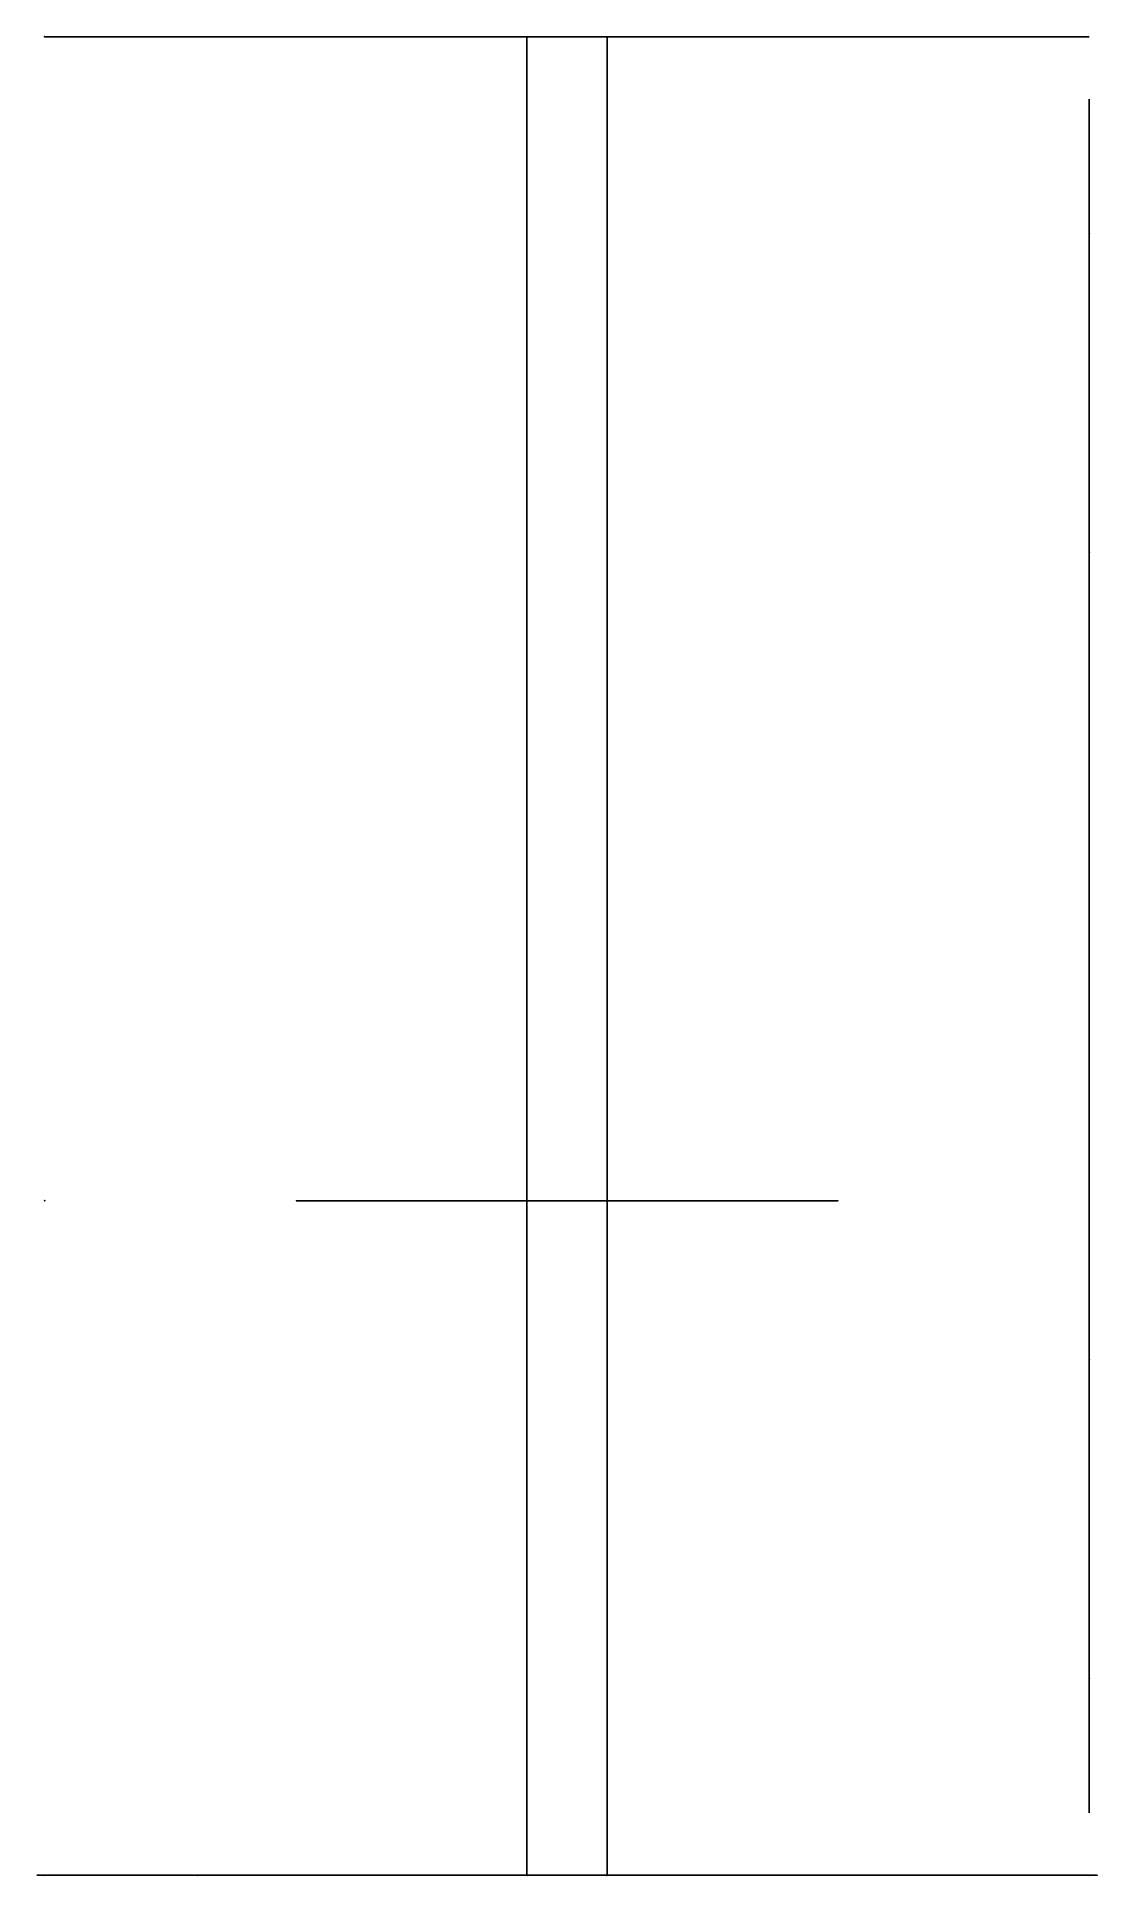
# Model space of a CAD drawing. Header units: centimetres. Extents: x 0 to 8.3, y 0 to 25.3.
# Drawn here: x -0.04 to 5.06, y 0 to 8.84 of the extents above.
import ezdxf

# ---------------------------------------------------------------- set-up
doc = ezdxf.new("R2010")
doc.units = ezdxf.units.CM
doc.header["$MEASUREMENT"] = 0
for name, color, linetype in [('Renfort Eagle Designed By TechnooLoggie v11_Sketch1', 7, 'Continuous'), ('Renfort Eagle Designed By TechnooLoggie v11_Sketch10', 7, 'Continuous'), ('Renfort Eagle Designed By TechnooLoggie v11_Sketch11', 7, 'Continuous'), ('Renfort Eagle Designed By TechnooLoggie v11_Sketch12', 7, 'Continuous'), ('Renfort Eagle Designed By TechnooLoggie v11_Sketch13', 7, 'Continuous'), ('Renfort Eagle Designed By TechnooLoggie v11_Sketch14', 7, 'Continuous'), ('Renfort Eagle Designed By TechnooLoggie v11_Sketch16', 7, 'Continuous'), ('Renfort Eagle Designed By TechnooLoggie v11_Sketch3', 7, 'Continuous'), ('Renfort Eagle Designed By TechnooLoggie v11_Sketch7', 7, 'Continuous'), ('Renfort Eagle Designed By TechnooLoggie v11_Sketch8', 7, 'Continuous'), ('Renfort Eagle Designed By TechnooLoggie v11_Sketch9', 7, 'Continuous')]:
    doc.layers.add(name, color=color, linetype=linetype)

msp = doc.modelspace()

# ---------------------------------------------------------------- linework, layer by layer
at = {"layer": 'Renfort Eagle Designed By TechnooLoggie v11_Sketch1'}
for p, q in [((0, 0, 3.8545), (5.026, 0, 3.8545)), ((0, 0, 2.1255), (0, 0, 3.8545)), ((5.026, 0, 2.1255), (0, 0, 2.1255)), ((0, 0, 2.99), (5.026, 0, 2.99)), ((0, 0, 5.98), (0, 0)), ((5.026, 0, 5.98), (0, 0, 5.98)), ((0, 0), (5.026, 0)), ((5.026, 0, 3.8545), (5.026, 0, 2.1255)), ((5.026, 0, 2.99), (5.026, 0, 3.8545)), ((5.026, 0, 2.99), (5.026, 0, 2.1255)), ((5.026, 0), (5.026, 0, 5.98))]:
    msp.add_line(p, q, dxfattribs=at)
at = {"layer": 'Renfort Eagle Designed By TechnooLoggie v11_Sketch1', "extrusion": (0, 1, 0)}
for centre, radius in [((-2.513, 3.429), 2.5512), ((-2.513, 2.5483), 2.5483)]:
    msp.add_circle(centre, radius, dxfattribs=at)
at = {"layer": 'Renfort Eagle Designed By TechnooLoggie v11_Sketch1'}
msp.add_point((0, 0), dxfattribs=at)
at = {"layer": 'Renfort Eagle Designed By TechnooLoggie v11_Sketch10'}
for p, q in [((0, 0, 3.8691), (0, 0, 2.1255)), ((2.32, 0, 3.7829), (2.32, 0, 5.9729)), ((2.513, 0, 2.1883), (2.3502, 0, 1.5806)), ((2.513, 0, 2.9973), (3.939, 0, 2.9973)), ((2.513, 0, 2.1883), (3.1421, 0, 2.1883)), ((2.513, 0, 2.1883), (2.6758, 0, 1.5806)), ((2.513, 0, 4.4233), (2.513, 0, 1.5713)), ((2.706, 0, 5.9729), (2.706, 0, 3.7829)), ((3.939, 0, 3.6917), (3.7585, 0, 3.6917)), ((3.939, 0, 2.3645), (3.7909, 0, 2.3645)), ((4.439, 0, 2.3645), (3.939, 0, 2.3645)), ((4.439, 0, 3.6917), (3.939, 0, 3.6917)), ((3.939, 0, 4.3862), (4.439, 0, 4.3862)), ((3.939, 0, 2.9973), (3.939, 0, 4.3862)), ((4.439, 0, 2.9973), (3.939, 0, 2.9973)), ((3.939, 0, 1.7316), (3.939, 0, 2.9973)), ((4.439, 0, 1.7316), (3.939, 0, 1.7316)), ((3.939, 0, 2.9973), (4.439, 0, 2.9973)), ((4.439, 0, 4.3862), (4.439, 0, 2.9973)), ((4.439, 0, 2.9973), (4.439, 0, 1.7316)), ((5.026, 0, 2.1255), (5.026, 0, 3.8691))]:
    msp.add_line(p, q, dxfattribs=at)
at = {"layer": 'Renfort Eagle Designed By TechnooLoggie v11_Sketch10', "extrusion": (0, -1, 0)}
msp.add_circle((2.513, 2.9973), 1.426, dxfattribs=at)
for centre, radius, start, end in [((2.513, 2.5483), 2.5483, 189.55079, 350.44921), ((2.513, 3.429), 2.5512, 94.33853, 170.06629), ((2.513, 2.9973), 0.809, 103.80193, 76.19807), ((2.513, 1.6489), 0.1766, 202.76246, 337.23754), ((2.513, 3.429), 2.5512, 9.93371, 85.66147)]:
    msp.add_arc(centre, radius, start, end, dxfattribs=at)
at = {"layer": 'Renfort Eagle Designed By TechnooLoggie v11_Sketch10'}
msp.add_point((0, 0), dxfattribs=at)
at = {"layer": 'Renfort Eagle Designed By TechnooLoggie v11_Sketch11'}
for p, q in [((2.32, 8.844, 5.6719), (2.32, 0, 5.6719)), ((2.32, 8.844, 4.882), (2.32, 8.844, 5.6719)), ((2.32, 8.844, 4.882), (2.32, 8.844, 5.6719)), ((2.32, 0, 4.882), (2.32, 8.844, 4.882)), ((2.32, 8.724, 4.7608), (2.32, 5.645, 4.7608)), ((2.32, 8.544, 5.9729), (2.32, 0.3, 5.9729)), ((2.32, 5.645, 4.4062), (2.32, 5.645, 4.7608)), ((2.32, 3.245, 4.4062), (2.32, 5.645, 4.4062)), ((2.32, 3.245, 3.9266), (2.32, 3.245, 4.4062)), ((2.32, 2.745, 3.9266), (2.32, 3.245, 3.9266)), ((2.32, 2.745, 4.4102), (2.32, 2.745, 3.9266)), ((2.32, 0.12, 4.4102), (2.32, 2.745, 4.4102)), ((2.32, 0, 5.6719), (2.32, 0, 4.882)), ((2.32, 0, 5.6719), (2.32, 0, 4.5312))]:
    msp.add_line(p, q, dxfattribs=at)
for points, knots in [([(2.32, 8.844, 4.882), (2.32, 8.824, 4.8618), (2.32, 8.804, 4.8416), (2.32, 8.774, 4.8113), (2.32, 8.764, 4.8012), (2.32, 8.749, 4.786), (2.32, 8.744, 4.781), (2.32, 8.734, 4.7709), (2.32, 8.729, 4.7658), (2.32, 8.724, 4.7608)], [0, 0, 0, 0, 0.0852719, 0.0852719, 0.1279101, 0.1279101, 0.1492284, 0.1492284, 0.170548, 0.170548, 0.170548, 0.170548]), ([(2.32, 8.544, 5.9729), (2.32, 8.581, 5.9729), (2.32, 8.6245, 5.9642), (2.32, 8.6929, 5.9358), (2.32, 8.7298, 5.9111), (2.32, 8.7822, 5.8586), (2.32, 8.8069, 5.8216), (2.32, 8.8353, 5.7529), (2.32, 8.844, 5.7091), (2.32, 8.844, 5.6719)], [1.7804852, 1.7804852, 1.7804852, 1.7804852, 1.8914472, 1.8914472, 2.0025725, 2.0025725, 2.1139229, 2.1139229, 2.2255116, 2.2255116, 2.2255116, 2.2255116]), ([(2.32, 0, 5.6719), (2.32, 0, 5.7091), (2.32, 0.0087, 5.7529), (2.32, 0.0371, 5.8216), (2.32, 0.0618, 5.8586), (2.32, 0.1142, 5.9111), (2.32, 0.1511, 5.9358), (2.32, 0.2195, 5.9642), (2.32, 0.263, 5.9729), (2.32, 0.3, 5.9729)], [1.3354588, 1.3354588, 1.3354588, 1.3354588, 1.4470475, 1.4470475, 1.5583979, 1.5583979, 1.6695232, 1.6695232, 1.7804852, 1.7804852, 1.7804852, 1.7804852])]:
    msp.add_open_spline(points, degree=3, knots=knots, dxfattribs=at)
msp.add_rational_spline([(2.32, 0.12, 4.4102), (2.32, 0.0625, 4.4682), (2.32, 0, 4.5312)], [1.07440775525, 1.03753597495, 1.00026805957], degree=2, dxfattribs=at)
msp.add_point((2.32, 0), dxfattribs=at)
at = {"layer": 'Renfort Eagle Designed By TechnooLoggie v11_Sketch12'}
for p, q in [((2.706, 0, 4.8826), (2.706, 8.844, 4.8826)), ((2.706, 8.844, 4.8826), (2.706, 8.844, 5.6719)), ((2.706, 8.844, 5.6719), (2.706, 8.844, 4.8826)), ((2.706, 8.844, 5.6719), (2.706, 0, 5.6719)), ((2.706, 5.645, 4.7614), (2.706, 8.724, 4.7614)), ((2.706, 0.3, 5.9729), (2.706, 8.544, 5.9729)), ((2.706, 5.645, 4.4068), (2.706, 3.245, 4.4068)), ((2.706, 5.645, 4.7614), (2.706, 5.645, 4.4068)), ((2.706, 3.245, 3.9266), (2.706, 2.745, 3.9266)), ((2.706, 3.245, 4.4068), (2.706, 3.245, 3.9266)), ((2.706, 2.745, 4.4102), (2.706, 0.12, 4.4102)), ((2.706, 2.745, 3.9266), (2.706, 2.745, 4.4102)), ((2.706, 0, 5.6719), (2.706, 0, 4.8826)), ((2.706, 0, 4.5312), (2.706, 0, 5.6719))]:
    msp.add_line(p, q, dxfattribs=at)
for points, knots in [([(2.706, 8.724, 4.7614), (2.706, 8.744, 4.7816), (2.706, 8.764, 4.8018), (2.706, 8.804, 4.8422), (2.706, 8.824, 4.8624), (2.706, 8.844, 4.8826)], [0, 0, 0, 0, 0.0852484, 0.0852484, 0.1704983, 0.1704983, 0.1704983, 0.1704983]), ([(2.706, 8.844, 5.6719), (2.706, 8.844, 5.7091), (2.706, 8.8353, 5.7529), (2.706, 8.8069, 5.8216), (2.706, 8.7822, 5.8586), (2.706, 8.7298, 5.9111), (2.706, 8.6929, 5.9358), (2.706, 8.6245, 5.9642), (2.706, 8.581, 5.9729), (2.706, 8.544, 5.9729)], [1.3354588, 1.3354588, 1.3354588, 1.3354588, 1.4470475, 1.4470475, 1.5583979, 1.5583979, 1.6695232, 1.6695232, 1.7804852, 1.7804852, 1.7804852, 1.7804852]), ([(2.706, 0.3, 5.9729), (2.706, 0.263, 5.9729), (2.706, 0.2195, 5.9642), (2.706, 0.1511, 5.9358), (2.706, 0.1142, 5.9111), (2.706, 0.0618, 5.8586), (2.706, 0.0371, 5.8216), (2.706, 0.0087, 5.7529), (2.706, 0, 5.7091), (2.706, 0, 5.6719)], [1.7804852, 1.7804852, 1.7804852, 1.7804852, 1.8914472, 1.8914472, 2.0025725, 2.0025725, 2.1139229, 2.1139229, 2.2255116, 2.2255116, 2.2255116, 2.2255116])]:
    msp.add_open_spline(points, degree=3, knots=knots, dxfattribs=at)
msp.add_rational_spline([(2.706, 0, 4.5312), (2.706, 0.0625, 4.4682), (2.706, 0.12, 4.4102)], [1.00026805957, 1.0375359749, 1.07440775515], degree=2, dxfattribs=at)
msp.add_point((2.706, 0), dxfattribs=at)
at = {"layer": 'Renfort Eagle Designed By TechnooLoggie v11_Sketch13'}
for p, q in [((2.32, 8.844, 4.882), (2.32, 8.844, 5.6719)), ((2.32, 8.844, 5.6719), (2.32, 0, 5.6719)), ((2.32, 8.724, 4.7608), (2.32, 5.645, 4.7608)), ((2.32, 7.898, 5.2983), (2.32, 0.3, 5.2983)), ((2.32, 5.645, 4.4062), (2.32, 5.645, 4.7608)), ((2.32, 3.245, 4.4062), (2.32, 5.645, 4.4062)), ((2.32, 3.245, 3.9266), (2.32, 3.245, 4.4062)), ((2.32, 2.745, 3.9266), (2.32, 3.245, 3.9266)), ((2.32, 2.745, 4.4102), (2.32, 2.745, 3.9266)), ((2.32, 0.12, 4.4102), (2.32, 2.745, 4.4102)), ((2.32, 0.3, 5.9695), (2.32, 0.3, 3.8691)), ((2.32, 0, 5.9729), (2.32, 0, 3.8691)), ((2.32, 0, 5.6719), (2.32, 0, 4.5312))]:
    msp.add_line(p, q, dxfattribs=at)
at = {"layer": 'Renfort Eagle Designed By TechnooLoggie v11_Sketch13', "extrusion": (1, 0, 0)}
for centre, radius in [((7.898, 5.2983, 2.32), 0.5445), ((7.898, 5.2983, 2.32), 0.2875), ((6.362, 5.2983, 2.32), 0.5445), ((6.362, 5.2983, 2.32), 0.2875), ((2.482, 5.2983, 2.32), 0.5445), ((2.482, 5.2983, 2.32), 0.2875), ((0.946, 5.2983, 2.32), 0.5445), ((0.946, 5.2983, 2.32), 0.2875)]:
    msp.add_circle(centre, radius, dxfattribs=at)
at = {"layer": 'Renfort Eagle Designed By TechnooLoggie v11_Sketch13'}
msp.add_open_spline([(2.32, 8.844, 4.882), (2.32, 8.824, 4.8618), (2.32, 8.804, 4.8416), (2.32, 8.774, 4.8113), (2.32, 8.764, 4.8012), (2.32, 8.749, 4.786), (2.32, 8.744, 4.781), (2.32, 8.734, 4.7709), (2.32, 8.729, 4.7658), (2.32, 8.724, 4.7608)], degree=3, knots=[0, 0, 0, 0, 0.0852719, 0.0852719, 0.1279101, 0.1279101, 0.1492284, 0.1492284, 0.170548, 0.170548, 0.170548, 0.170548], dxfattribs=at)
msp.add_rational_spline([(2.32, 0.12, 4.4102), (2.32, 0.0625, 4.4682), (2.32, 0, 4.5312)], [1.07440775525, 1.03753597495, 1.00026805957], degree=2, dxfattribs=at)
msp.add_point((2.32, 0), dxfattribs=at)
at = {"layer": 'Renfort Eagle Designed By TechnooLoggie v11_Sketch14'}
for p, q in [((5.026, 8.544, 3.8691), (5.026, 0.3, 3.8691)), ((5.026, 0.3, 2.1255), (5.026, 8.544, 2.1255)), ((5.026, 8.544, 2.1255), (5.026, 8.544, 3.8691)), ((5.026, 0.3, 3.8691), (5.026, 0.3, 2.1255))]:
    msp.add_line(p, q, dxfattribs=at)
at = {"layer": 'Renfort Eagle Designed By TechnooLoggie v11_Sketch14', "extrusion": (1, 0, 0)}
for centre in [(7.898, 5.2983, 5.026), (6.362, 5.2983, 5.026), (2.482, 5.2983, 5.026), (0.946, 5.2983, 5.026)]:
    msp.add_circle(centre, 0.5445, dxfattribs=at)
at = {"layer": 'Renfort Eagle Designed By TechnooLoggie v11_Sketch14'}
for p in [(5.026, 7.898, 5.2983), (5.026, 6.362, 5.2983), (5.026, 2.482, 5.2983), (5.026, 0.946, 5.2983), (5.026, 0)]:
    msp.add_point(p, dxfattribs=at)
at = {"layer": 'Renfort Eagle Designed By TechnooLoggie v11_Sketch16'}
for p, q in [((0.3, 0, 3.8422), (0.3, 0, 2.1514)), ((0.8487, 0, 1.8433), (0.8236, 0, 1.8345)), ((0.8567, 0, 1.8747), (0.866, 0, 1.8803)), ((0.8795, 0, 1.8094), (0.8567, 0, 1.8747)), ((0.8877, 0, 1.8567), (0.8954, 0, 1.8348)), ((0.993, 0, 1.8936), (0.8877, 0, 1.8567)), ((0.8891, 0, 1.8916), (0.9542, 0, 1.9143)), ((0.8943, 0, 1.7586), (0.9379, 0, 1.7807)), ((0.9379, 0, 1.7807), (0.9405, 0, 1.7756)), ((0.9745, 0, 1.9208), (0.9825, 0, 1.9236)), ((0.9811, 0, 1.567), (1.151, 0, 1.6791)), ((1.01, 0, 1.5231), (0.9811, 0, 1.567)), ((0.9825, 0, 1.9236), (0.993, 0, 1.8936)), ((1.0654, 0, 1.5596), (1.01, 0, 1.5231)), ((1.0193, 0, 1.6269), (1.0193, 0, 1.6269)), ((1.0834, 0, 1.5324), (1.0654, 0, 1.5596)), ((1.0895, 0, 1.6714), (1.0869, 0, 1.6764)), ((1.088, 0, 1.408), (1.1173, 0, 1.4325)), ((1.1977, 0, 1.2768), (1.088, 0, 1.408)), ((1.1313, 0, 1.6926), (1.0895, 0, 1.6714)), ((1.0973, 0, 1.5807), (1.1056, 0, 1.5682)), ((1.1482, 0, 1.6143), (1.0973, 0, 1.5807)), ((1.1173, 0, 1.4325), (1.2791, 0, 1.4354)), ((1.1532, 0, 1.6068), (1.1482, 0, 1.6143)), ((1.151, 0, 1.6791), (1.1986, 0, 1.6069)), ((1.1594, 0, 1.384), (1.2279, 0, 1.302)), ((1.3206, 0, 1.3866), (1.1594, 0, 1.384)), ((1.1615, 0, 1.2374), (1.1865, 0, 1.2622)), ((1.1865, 0, 1.2622), (1.1892, 0, 1.2595)), ((1.2279, 0, 1.302), (1.1977, 0, 1.2768)), ((1.2172, 0, 1.5095), (1.2474, 0, 1.5348)), ((1.2791, 0, 1.4354), (1.2172, 0, 1.5095)), ((1.2441, 0, 1.2512), (1.3194, 0, 1.326)), ((1.2474, 0, 1.5348), (1.3504, 0, 1.4115)), ((1.3777, 0, 1.3146), (1.2669, 0, 1.2044)), ((1.2988, 0, 1.3467), (1.3225, 0, 1.3702)), ((1.3194, 0, 1.326), (1.2988, 0, 1.3467)), ((1.3504, 0, 1.4115), (1.3206, 0, 1.3866)), ((1.3225, 0, 1.3702), (1.3777, 0, 1.3146)), ((1.3352, 0, 1.2154), (1.3996, 0, 1.2918)), ((1.3933, 0, 1.33), (1.3563, 0, 1.3672)), ((1.3563, 0, 1.3672), (1.3828, 0, 1.3935)), ((1.3809, 0, 1.1067), (1.3918, 0, 1.1197)), ((1.4185, 0, 1.075), (1.3809, 0, 1.1067)), ((1.3828, 0, 1.3935), (1.4197, 0, 1.3563)), ((1.4375, 0, 1.2598), (1.3884, 0, 1.2016)), ((1.4197, 0, 1.3563), (1.3933, 0, 1.33)), ((1.3996, 0, 1.2918), (1.4375, 0, 1.2598)), ((1.4097, 0, 1.1409), (1.4799, 0, 1.224)), ((1.5175, 0, 1.1923), (1.4185, 0, 1.075)), ((1.4567, 0, 1.0481), (1.58, 0, 1.2214)), ((1.4968, 0, 1.0195), (1.4567, 0, 1.0481)), ((1.4799, 0, 1.224), (1.5175, 0, 1.1923)), ((1.6201, 0, 1.1929), (1.4968, 0, 1.0195)), ((1.577, 0, 0.9672), (1.5354, 0, 0.9936)), ((1.5354, 0, 0.9936), (1.6176, 0, 1.1233)), ((1.6592, 0, 1.0969), (1.577, 0, 0.9672)), ((1.58, 0, 1.2214), (1.6201, 0, 1.1929)), ((1.6176, 0, 1.1233), (1.6592, 0, 1.0969)), ((1.6281, 0, 1.1425), (1.6481, 0, 1.174)), ((1.672, 0, 1.1147), (1.6281, 0, 1.1425)), ((1.6481, 0, 1.174), (1.692, 0, 1.1462)), ((1.692, 0, 1.1462), (1.672, 0, 1.1147)), ((1.7816, 0, 0.9316), (1.682, 0, 0.9842)), ((1.6954, 0, 1.0098), (1.7518, 0, 0.9799)), ((1.77, 0, 0.9156), (1.7515, 0, 0.8807)), ((1.7651, 0, 0.9182), (1.77, 0, 0.9156)), ((1.7897, 0, 0.9468), (1.7816, 0, 0.9316)), ((1.8275, 0, 0.8392), (1.7818, 0, 0.8573)), ((1.7818, 0, 0.8573), (1.8385, 0, 1)), ((1.8677, 0, 0.9403), (1.8275, 0, 0.8392)), ((1.8385, 0, 1), (1.8843, 0, 0.9818)), ((1.8843, 0, 0.9818), (1.878, 0, 0.9661)), ((1.9251, 0, 0.8004), (1.8791, 0, 0.8187)), ((1.8791, 0, 0.8187), (1.9072, 0, 0.8894)), ((1.962, 0, 0.8932), (1.9251, 0, 0.8004)), ((2.1994, 0, 0.7496), (2.1993, 0, 0.7605)), ((2.2673, 0, 0.7363), (2.1994, 0, 0.7496)), ((2.2012, 0, 0.7862), (2.2144, 0, 0.8538)), ((2.2224, 0, 0.7269), (2.2173, 0, 0.7008)), ((2.2191, 0, 0.8746), (2.2208, 0, 0.8829)), ((2.2208, 0, 0.8829), (2.2519, 0, 0.8768)), ((2.2305, 0, 0.7673), (2.2534, 0, 0.7629)), ((2.2519, 0, 0.8768), (2.2305, 0, 0.7673)), ((2.3188, 0, 0.8762), (2.3212, 0, 0.9155)), ((2.3822, 0, 0.8722), (2.3188, 0, 0.8762)), ((2.32, 0, 4.5312), (2.32, 0, 5.6719)), ((2.3212, 0, 0.9155), (2.5005, 0, 0.9043)), ((2.372, 0, 0.7083), (2.3822, 0, 0.8722)), ((2.4244, 0, 0.7051), (2.372, 0, 0.7083)), ((2.4346, 0, 0.869), (2.4244, 0, 0.7051)), ((2.4981, 0, 0.865), (2.4346, 0, 0.869)), ((2.5005, 0, 0.9043), (2.4981, 0, 0.865)), ((2.5509, 0, 0.8001), (2.6147, 0, 0.8029)), ((2.6649, 0, 0.7762), (2.5524, 0, 0.7712)), ((2.6574, 0, 0.7563), (2.6629, 0, 0.7566)), ((2.6629, 0, 0.7566), (2.6646, 0, 0.7171)), ((2.6641, 0, 0.7934), (2.6649, 0, 0.7762)), ((2.706, 0, 5.6719), (2.706, 0, 4.5312)), ((2.8186, 0, 0.8343), (2.8117, 0, 0.8333)), ((2.8126, 0, 0.8758), (2.8186, 0, 0.8343)), ((2.8138, 0, 0.9444), (2.8616, 0, 0.9563)), ((2.8653, 0, 0.7379), (2.8138, 0, 0.9444)), ((2.8193, 0, 0.7801), (2.8262, 0, 0.7811)), ((2.8262, 0, 0.7811), (2.8322, 0, 0.7395)), ((2.8616, 0, 0.9563), (2.88, 0, 0.8824)), ((2.913, 0, 0.7499), (2.8653, 0, 0.7379)), ((2.8867, 0, 0.8555), (2.913, 0, 0.7499)), ((2.9669, 0, 0.7633), (2.9485, 0, 0.8372)), ((3.0149, 0, 0.7753), (2.9669, 0, 0.7633)), ((2.9907, 0, 0.8722), (3.0149, 0, 0.7753)), ((3.005, 0, 0.9327), (3.0512, 0, 0.9498)), ((3.0584, 0, 0.7887), (3.005, 0, 0.9327)), ((3.0512, 0, 0.9498), (3.0571, 0, 0.9339)), ((3.1046, 0, 0.8058), (3.0584, 0, 0.7887)), ((3.0667, 0, 0.9079), (3.1046, 0, 0.8058)), ((3.1566, 0, 0.8251), (3.1301, 0, 0.8966)), ((3.203, 0, 0.8424), (3.1566, 0, 0.8251)), ((3.1683, 0, 0.9361), (3.203, 0, 0.8424)), ((3.45, 0, 1.2165), (3.4909, 0, 1.2495)), ((3.5779, 0, 1.0581), (3.45, 0, 1.2165)), ((3.4909, 0, 1.2495), (3.594, 0, 1.1217)), ((3.6921, 0, 1.1503), (3.5779, 0, 1.0581)), ((3.594, 0, 1.1217), (3.6674, 0, 1.1809)), ((3.6674, 0, 1.1809), (3.6921, 0, 1.1503)), ((3.7921, 0, 1.4831), (3.822, 0, 1.5203)), ((3.7963, 0, 1.4774), (3.7921, 0, 1.4831)), ((3.873, 0, 1.416), (3.8188, 0, 1.4596)), ((3.822, 0, 1.5203), (3.9278, 0, 1.435)), ((3.8613, 0, 1.3039), (3.8651, 0, 1.3085)), ((3.8913, 0, 1.2797), (3.8613, 0, 1.3039)), ((3.8709, 0, 3.8117), (4.139, 0, 3.8117)), ((3.9153, 0, 1.7097), (3.8823, 0, 1.7272)), ((3.8823, 0, 1.7272), (3.9066, 0, 1.7731)), ((3.8989, 0, 1.6249), (3.8941, 0, 1.6301)), ((3.8941, 0, 1.6301), (3.9198, 0, 1.6703)), ((3.899, 0, 1.395), (3.8968, 0, 1.3968)), ((3.9066, 0, 1.7731), (3.9396, 0, 1.7556)), ((4.139, 0, 2.2445), (3.9095, 0, 2.2445)), ((3.9396, 0, 1.7556), (3.9153, 0, 1.7097)), ((3.9198, 0, 1.6703), (4.0343, 0, 1.5971)), ((3.9819, 0, 1.5722), (3.9233, 0, 1.6096)), ((4.0709, 0, 1.6288), (3.9352, 0, 1.7007)), ((3.9352, 0, 1.7007), (3.9583, 0, 1.7442)), ((3.9583, 0, 1.7442), (4.0939, 0, 1.6723)), ((3.9826, 0, 1.4595), (3.9858, 0, 1.4645)), ((4.0149, 0, 1.4388), (3.9826, 0, 1.4595)), ((4.01, 0, 1.5542), (4.0076, 0, 1.5557)), ((4.0424, 0, 1.7871), (4.0678, 0, 1.8456)), ((4.1137, 0, 1.8791), (4.0689, 0, 1.7757)), ((4.0939, 0, 1.6723), (4.0709, 0, 1.6288)), ((4.0979, 0, 1.8859), (4.1137, 0, 1.8791)), ((4.1283, 0, 1.8637), (4.1305, 0, 1.8687)), ((4.1305, 0, 1.8687), (4.1667, 0, 1.853)), ((4.559, 0, 3.3917), (4.559, 0, 2.6645)), ((4.726, 0, 2.1514), (4.726, 0, 3.8422))]:
    msp.add_line(p, q, dxfattribs=at)
at = {"layer": 'Renfort Eagle Designed By TechnooLoggie v11_Sketch16', "extrusion": (0, -1, 0)}
for centre, radius, start, end in [((2.513, 3.429), 2.2512, 94.91802, 169.42333), ((2.513, 2.5483), 2.2483, 190.16962, 349.83038), ((2.513, 2.9973), 1.546, 97.17142, 260.14341), ((2.2347, 1.3953), 0.08, 42.34196, 80.14341), ((2.513, 1.6489), 0.2966, 222.34196, 317.65804), ((2.513, 2.9973), 1.546, 33.37285, 82.82858), ((2.513, 3.429), 2.2512, 10.57667, 85.08198), ((2.7913, 1.3953), 0.08, 99.85659, 137.65804), ((2.513, 2.9973), 1.546, 279.85659, 329.19021), ((3.8709, 3.8917), 0.08, 213.37285, 270), ((3.9095, 2.1645), 0.08, 90, 149.19021), ((4.139, 3.3917), 0.42, 0, 90), ((4.139, 2.6645), 0.42, 270, 0)]:
    msp.add_arc(centre, radius, start, end, dxfattribs=at)
at = {"layer": 'Renfort Eagle Designed By TechnooLoggie v11_Sketch16'}
for points in [[(0.8006, 0, 1.8824), (0.7924, 0, 1.906), (0.7934, 0, 1.929)], [(0.7934, 0, 1.929), (0.7945, 0, 1.9518), (0.8044, 0, 1.9718)], [(0.8111, 0, 1.857), (0.8056, 0, 1.8683), (0.8006, 0, 1.8824)], [(0.8044, 0, 1.9718), (0.8141, 0, 1.9916), (0.8322, 0, 2.0072)], [(0.8236, 0, 1.8345), (0.8167, 0, 1.8456), (0.8111, 0, 1.857)], [(0.8188, 0, 1.924), (0.8182, 0, 1.9071), (0.824, 0, 1.8906)], [(0.8266, 0, 1.956), (0.8194, 0, 1.9409), (0.8188, 0, 1.924)], [(0.824, 0, 1.8906), (0.8278, 0, 1.8796), (0.8348, 0, 1.8664)], [(0.8484, 0, 1.9839), (0.8339, 0, 1.9711), (0.8266, 0, 1.956)], [(0.8322, 0, 2.0072), (0.8504, 0, 2.0227), (0.8753, 0, 2.0314)], [(0.8348, 0, 1.8664), (0.8416, 0, 1.853), (0.8487, 0, 1.8433)], [(0.8434, 0, 1.9104), (0.836, 0, 1.9315), (0.8487, 0, 1.9506)], [(0.8532, 0, 1.8917), (0.8479, 0, 1.8975), (0.8434, 0, 1.9104)], [(0.8848, 0, 2.0042), (0.8629, 0, 1.9965), (0.8484, 0, 1.9839)], [(0.8487, 0, 1.9506), (0.8616, 0, 1.9697), (0.891, 0, 1.98)], [(0.866, 0, 1.8803), (0.8585, 0, 1.8859), (0.8532, 0, 1.8917)], [(0.8745, 0, 1.9316), (0.8666, 0, 1.9226), (0.8711, 0, 1.9099)], [(0.8711, 0, 1.9099), (0.8735, 0, 1.9032), (0.8778, 0, 1.899)], [(0.9028, 0, 1.9478), (0.8824, 0, 1.9406), (0.8745, 0, 1.9316)], [(0.8753, 0, 2.0314), (0.8993, 0, 2.0399), (0.9227, 0, 2.0385)], [(0.8778, 0, 1.899), (0.8823, 0, 1.8949), (0.8891, 0, 1.8916)], [(0.9149, 0, 1.8073), (0.8945, 0, 1.8059), (0.8795, 0, 1.8094)], [(0.9244, 0, 2.0101), (0.905, 0, 2.0113), (0.8848, 0, 2.0042)], [(0.891, 0, 1.98), (0.9068, 0, 1.9855), (0.92, 0, 1.9853)], [(0.9001, 0, 1.7222), (0.8957, 0, 1.7409), (0.8943, 0, 1.7586)], [(0.8954, 0, 1.8348), (0.9072, 0, 1.8337), (0.9199, 0, 1.8357)], [(0.9161, 0, 1.6808), (0.9047, 0, 1.7034), (0.9001, 0, 1.7222)], [(0.9348, 0, 1.9515), (0.9216, 0, 1.9544), (0.9028, 0, 1.9478)], [(0.9535, 0, 1.815), (0.9354, 0, 1.8087), (0.9149, 0, 1.8073)], [(0.9641, 0, 1.6275), (0.9359, 0, 1.6418), (0.9161, 0, 1.6808)], [(0.9199, 0, 1.8357), (0.9327, 0, 1.8376), (0.9437, 0, 1.8414)], [(0.92, 0, 1.9853), (0.9334, 0, 1.985), (0.9449, 0, 1.9805)], [(0.9227, 0, 2.0385), (0.9462, 0, 2.0372), (0.9666, 0, 2.0275)], [(0.9591, 0, 2.0013), (0.9438, 0, 2.0088), (0.9244, 0, 2.0101)], [(0.9523, 0, 1.9362), (0.948, 0, 1.9485), (0.9348, 0, 1.9515)], [(0.9405, 0, 1.7756), (0.9362, 0, 1.7552), (0.9391, 0, 1.7341)], [(0.9391, 0, 1.7341), (0.942, 0, 1.7129), (0.9504, 0, 1.6963)], [(0.9437, 0, 1.8414), (0.9655, 0, 1.8491), (0.9797, 0, 1.8609)], [(0.9449, 0, 1.9805), (0.9556, 0, 1.9763), (0.9638, 0, 1.9679)], [(0.9504, 0, 1.6963), (0.9526, 0, 1.6921), (0.9568, 0, 1.6855)], [(0.9546, 0, 1.9255), (0.9543, 0, 1.9305), (0.9523, 0, 1.9362)], [(0.9958, 0, 1.8391), (0.9785, 0, 1.8238), (0.9535, 0, 1.815)], [(0.9542, 0, 1.9143), (0.955, 0, 1.9206), (0.9546, 0, 1.9255)], [(0.9568, 0, 1.6855), (0.9611, 0, 1.6789), (0.965, 0, 1.6754)], [(0.9856, 0, 1.9814), (0.974, 0, 1.9939), (0.9591, 0, 2.0013)], [(0.9638, 0, 1.9679), (0.972, 0, 1.9594), (0.9755, 0, 1.9495)], [(1.0193, 0, 1.6269), (0.9925, 0, 1.6133), (0.9641, 0, 1.6275)], [(0.965, 0, 1.6754), (0.9699, 0, 1.6711), (0.975, 0, 1.6694)], [(0.9666, 0, 2.0275), (0.9867, 0, 2.0182), (1.0025, 0, 2.001)], [(0.9775, 0, 1.9333), (0.9767, 0, 1.9256), (0.9745, 0, 1.9208)], [(0.975, 0, 1.6694), (0.9801, 0, 1.6675), (0.9865, 0, 1.6708)], [(0.9755, 0, 1.9495), (0.9784, 0, 1.941), (0.9775, 0, 1.9333)], [(0.9797, 0, 1.8609), (0.9941, 0, 1.8727), (1.0012, 0, 1.8872)], [(0.9816, 0, 1.7474), (0.9774, 0, 1.7741), (0.985, 0, 1.7906)], [(0.9869, 0, 1.7232), (0.9833, 0, 1.7357), (0.9816, 0, 1.7474)], [(0.985, 0, 1.7906), (0.9927, 0, 1.8071), (1.0116, 0, 1.8167)], [(1.003, 0, 1.9525), (0.9972, 0, 1.9688), (0.9856, 0, 1.9814)], [(0.9865, 0, 1.6708), (0.9925, 0, 1.6738), (0.9942, 0, 1.6811)], [(0.9934, 0, 1.6992), (0.9907, 0, 1.7107), (0.9869, 0, 1.7232)], [(0.9942, 0, 1.6811), (0.996, 0, 1.6883), (0.9934, 0, 1.6992)], [(1.0225, 0, 1.8738), (1.0132, 0, 1.8543), (0.9958, 0, 1.8391)], [(1.0012, 0, 1.8872), (1.0084, 0, 1.9021), (1.0087, 0, 1.9187)], [(1.0025, 0, 2.001), (1.0183, 0, 1.9836), (1.0263, 0, 1.9608)], [(1.0087, 0, 1.9187), (1.009, 0, 1.9353), (1.003, 0, 1.9525)], [(1.0116, 0, 1.8167), (1.037, 0, 1.8295), (1.0645, 0, 1.8149)], [(1.0448, 0, 1.6523), (1.0381, 0, 1.6364), (1.0193, 0, 1.6269)], [(1.0331, 0, 1.9156), (1.032, 0, 1.8931), (1.0225, 0, 1.8738)], [(1.0263, 0, 1.9608), (1.0342, 0, 1.9381), (1.0331, 0, 1.9156)], [(1.0339, 0, 1.7605), (1.0329, 0, 1.7531), (1.0375, 0, 1.7363)], [(1.0422, 0, 1.7716), (1.035, 0, 1.768), (1.0339, 0, 1.7605)], [(1.0375, 0, 1.7363), (1.0405, 0, 1.7252), (1.0431, 0, 1.7151)], [(1.0524, 0, 1.7725), (1.047, 0, 1.7741), (1.0422, 0, 1.7716)], [(1.0431, 0, 1.7151), (1.0459, 0, 1.7048), (1.0478, 0, 1.6925)], [(1.0478, 0, 1.6925), (1.0516, 0, 1.6682), (1.0448, 0, 1.6523)], [(1.0621, 0, 1.7672), (1.0579, 0, 1.771), (1.0524, 0, 1.7725)], [(1.0707, 0, 1.7575), (1.067, 0, 1.7629), (1.0621, 0, 1.7672)], [(1.0645, 0, 1.8149), (1.0921, 0, 1.8003), (1.1102, 0, 1.7645)], [(1.0775, 0, 1.7463), (1.0745, 0, 1.7521), (1.0707, 0, 1.7575)], [(1.0879, 0, 1.7108), (1.0859, 0, 1.7297), (1.0775, 0, 1.7463)], [(1.109, 0, 1.5047), (1.0956, 0, 1.5138), (1.0834, 0, 1.5324)], [(1.0869, 0, 1.6764), (1.0902, 0, 1.6919), (1.0879, 0, 1.7108)], [(1.1056, 0, 1.5682), (1.113, 0, 1.557), (1.1191, 0, 1.5507)], [(1.1391, 0, 1.492), (1.1224, 0, 1.4955), (1.109, 0, 1.5047)], [(1.1102, 0, 1.7645), (1.1193, 0, 1.7466), (1.1246, 0, 1.7274)], [(1.1191, 0, 1.5507), (1.1253, 0, 1.5443), (1.1326, 0, 1.5421)], [(1.1246, 0, 1.7274), (1.1301, 0, 1.7081), (1.1313, 0, 1.6926)], [(1.1326, 0, 1.5421), (1.1391, 0, 1.5403), (1.1453, 0, 1.5418)], [(1.1649, 0, 1.4927), (1.1514, 0, 1.4895), (1.1391, 0, 1.492)], [(1.1453, 0, 1.5418), (1.1517, 0, 1.5432), (1.159, 0, 1.548)], [(1.1643, 0, 1.5892), (1.1603, 0, 1.5959), (1.1532, 0, 1.6068)], [(1.159, 0, 1.548), (1.1662, 0, 1.5528), (1.1688, 0, 1.5601)], [(1.1711, 0, 1.2244), (1.1642, 0, 1.2329), (1.1615, 0, 1.2374)], [(1.1701, 0, 1.5739), (1.1683, 0, 1.5825), (1.1643, 0, 1.5892)], [(1.1899, 0, 1.5034), (1.1785, 0, 1.4959), (1.1649, 0, 1.4927)], [(1.1688, 0, 1.5601), (1.1715, 0, 1.5674), (1.1701, 0, 1.5739)], [(1.1875, 0, 1.2061), (1.1781, 0, 1.2157), (1.1711, 0, 1.2244)], [(1.2269, 0, 1.1873), (1.2052, 0, 1.1883), (1.1875, 0, 1.2061)], [(1.1892, 0, 1.2595), (1.1911, 0, 1.2556), (1.1948, 0, 1.2506)], [(1.2115, 0, 1.5255), (1.2046, 0, 1.5131), (1.1899, 0, 1.5034)], [(1.1948, 0, 1.2506), (1.1985, 0, 1.2456), (1.201, 0, 1.243)], [(1.1986, 0, 1.6069), (1.2093, 0, 1.5907), (1.2138, 0, 1.5778)], [(1.201, 0, 1.243), (1.211, 0, 1.233), (1.2207, 0, 1.2352)], [(1.2185, 0, 1.5525), (1.2185, 0, 1.5378), (1.2115, 0, 1.5255)], [(1.2138, 0, 1.5778), (1.2184, 0, 1.5648), (1.2185, 0, 1.5525)], [(1.2207, 0, 1.2352), (1.2303, 0, 1.2375), (1.2441, 0, 1.2512)], [(1.2669, 0, 1.2044), (1.2485, 0, 1.1861), (1.2269, 0, 1.1873)], [(1.3178, 0, 1.1735), (1.3168, 0, 1.1935), (1.3352, 0, 1.2154)], [(1.3383, 0, 1.1371), (1.3189, 0, 1.1535), (1.3178, 0, 1.1735)], [(1.3625, 0, 1.1237), (1.3503, 0, 1.1269), (1.3383, 0, 1.1371)], [(1.3918, 0, 1.1197), (1.3747, 0, 1.1205), (1.3625, 0, 1.1237)], [(1.3709, 0, 1.1744), (1.3696, 0, 1.1688), (1.3721, 0, 1.1637)], [(1.3764, 0, 1.1864), (1.372, 0, 1.18), (1.3709, 0, 1.1744)], [(1.3721, 0, 1.1637), (1.3746, 0, 1.1585), (1.3819, 0, 1.1524)], [(1.3884, 0, 1.2016), (1.3809, 0, 1.1928), (1.3764, 0, 1.1864)], [(1.3819, 0, 1.1524), (1.3867, 0, 1.1483), (1.394, 0, 1.1452)], [(1.394, 0, 1.1452), (1.4014, 0, 1.142), (1.4097, 0, 1.1409)], [(1.636, 0, 0.9509), (1.6239, 0, 0.9807), (1.6419, 0, 1.0147)], [(1.6889, 0, 0.8994), (1.648, 0, 0.921), (1.636, 0, 0.9509)], [(1.6419, 0, 1.0147), (1.6596, 0, 1.0483), (1.6905, 0, 1.057)], [(1.682, 0, 0.9842), (1.6746, 0, 0.9677), (1.6812, 0, 0.9534)], [(1.6812, 0, 0.9534), (1.688, 0, 0.939), (1.7097, 0, 0.9275)], [(1.7192, 0, 0.8868), (1.7047, 0, 0.891), (1.6889, 0, 0.8994)], [(1.6905, 0, 1.057), (1.7216, 0, 1.0658), (1.7575, 0, 1.0468)], [(1.7155, 0, 1.0259), (1.704, 0, 1.0236), (1.6954, 0, 1.0098)], [(1.7097, 0, 0.9275), (1.7235, 0, 0.9202), (1.7391, 0, 0.9183)], [(1.7396, 0, 1.0215), (1.7271, 0, 1.0281), (1.7155, 0, 1.0259)], [(1.7515, 0, 0.8807), (1.7336, 0, 0.8825), (1.7192, 0, 0.8868)], [(1.7391, 0, 0.9183), (1.7546, 0, 0.9164), (1.7651, 0, 0.9182)], [(1.7559, 0, 1.0041), (1.7532, 0, 1.0143), (1.7396, 0, 1.0215)], [(1.7518, 0, 0.9799), (1.7587, 0, 0.9938), (1.7559, 0, 1.0041)], [(1.7575, 0, 1.0468), (1.7906, 0, 1.0293), (1.7984, 0, 1.0037)], [(1.7984, 0, 1.0037), (1.8063, 0, 0.9782), (1.7897, 0, 0.9468)], [(1.8842, 0, 0.9413), (1.877, 0, 0.9418), (1.8677, 0, 0.9403)], [(1.878, 0, 0.9661), (1.894, 0, 0.9708), (1.9072, 0, 0.9714)], [(1.8977, 0, 0.9383), (1.8914, 0, 0.9407), (1.8842, 0, 0.9413)], [(1.9104, 0, 0.9307), (1.9064, 0, 0.9348), (1.8977, 0, 0.9383)], [(1.9072, 0, 0.9714), (1.9205, 0, 0.972), (1.9342, 0, 0.9665)], [(1.9072, 0, 0.8894), (1.9107, 0, 0.8981), (1.9132, 0, 0.9069)], [(1.9152, 0, 0.9208), (1.9145, 0, 0.9266), (1.9104, 0, 0.9307)], [(1.9132, 0, 0.9069), (1.9157, 0, 0.9159), (1.9152, 0, 0.9208)], [(1.9342, 0, 0.9665), (1.9573, 0, 0.9573), (1.965, 0, 0.9387)], [(1.965, 0, 0.9387), (1.9727, 0, 0.92), (1.962, 0, 0.8932)], [(2.0726, 0, 0.7955), (2.0684, 0, 0.819), (2.0735, 0, 0.8449)], [(2.0891, 0, 0.7535), (2.077, 0, 0.7719), (2.0726, 0, 0.7955)], [(2.0735, 0, 0.8449), (2.0784, 0, 0.8699), (2.0914, 0, 0.8894)], [(2.1205, 0, 0.7225), (2.1014, 0, 0.735), (2.0891, 0, 0.7535)], [(2.0914, 0, 0.8894), (2.1044, 0, 0.909), (2.123, 0, 0.9218)], [(2.1018, 0, 0.8394), (2.0974, 0, 0.8166), (2.1009, 0, 0.7976)], [(2.1009, 0, 0.7976), (2.1046, 0, 0.7787), (2.114, 0, 0.7647)], [(2.1167, 0, 0.8765), (2.1059, 0, 0.8603), (2.1018, 0, 0.8394)], [(2.114, 0, 0.7647), (2.1234, 0, 0.7509), (2.1377, 0, 0.7418)], [(2.1419, 0, 0.9019), (2.1277, 0, 0.8926), (2.1167, 0, 0.8765)], [(2.1644, 0, 0.7052), (2.1398, 0, 0.7099), (2.1205, 0, 0.7225)], [(2.123, 0, 0.9218), (2.1412, 0, 0.9344), (2.1641, 0, 0.9392)], [(2.1299, 0, 0.7811), (2.1198, 0, 0.8019), (2.1258, 0, 0.8325)], [(2.1258, 0, 0.8325), (2.129, 0, 0.8489), (2.136, 0, 0.8602)], [(2.1618, 0, 0.7562), (2.1399, 0, 0.7605), (2.1299, 0, 0.7811)], [(2.136, 0, 0.8602), (2.1429, 0, 0.8716), (2.1526, 0, 0.8792)], [(2.1377, 0, 0.7418), (2.1519, 0, 0.7328), (2.1691, 0, 0.7294)], [(2.1724, 0, 0.9148), (2.1558, 0, 0.9111), (2.1419, 0, 0.9019)], [(2.1526, 0, 0.8792), (2.1617, 0, 0.8864), (2.1731, 0, 0.8891)], [(2.1596, 0, 0.8263), (2.1554, 0, 0.8051), (2.1592, 0, 0.7938)], [(2.1592, 0, 0.7938), (2.163, 0, 0.7825), (2.1763, 0, 0.7799)], [(2.1726, 0, 0.8558), (2.1634, 0, 0.8459), (2.1596, 0, 0.8263)], [(2.1829, 0, 0.7552), (2.1752, 0, 0.7536), (2.1618, 0, 0.7562)], [(2.1641, 0, 0.9392), (2.187, 0, 0.9441), (2.2108, 0, 0.9395)], [(2.1916, 0, 0.7014), (2.179, 0, 0.7023), (2.1644, 0, 0.7052)], [(2.1691, 0, 0.7294), (2.1805, 0, 0.7272), (2.1954, 0, 0.7265)], [(2.2062, 0, 0.9152), (2.1891, 0, 0.9185), (2.1724, 0, 0.9148)], [(2.1946, 0, 0.8632), (2.1818, 0, 0.8657), (2.1726, 0, 0.8558)], [(2.1731, 0, 0.8891), (2.1845, 0, 0.8919), (2.1948, 0, 0.8899)], [(2.1763, 0, 0.7799), (2.1833, 0, 0.7785), (2.189, 0, 0.7802)], [(2.1993, 0, 0.7605), (2.1906, 0, 0.7569), (2.1829, 0, 0.7552)], [(2.189, 0, 0.7802), (2.1948, 0, 0.782), (2.2012, 0, 0.7862)], [(2.2173, 0, 0.7008), (2.2043, 0, 0.7004), (2.1916, 0, 0.7014)], [(2.205, 0, 0.8598), (2.2005, 0, 0.8621), (2.1946, 0, 0.8632)], [(2.1948, 0, 0.8899), (2.2037, 0, 0.8882), (2.2099, 0, 0.8835)], [(2.1954, 0, 0.7265), (2.2104, 0, 0.7257), (2.2224, 0, 0.7269)], [(2.2144, 0, 0.8538), (2.2094, 0, 0.8577), (2.205, 0, 0.8598)], [(2.2382, 0, 0.9031), (2.224, 0, 0.9117), (2.2062, 0, 0.9152)], [(2.2099, 0, 0.8835), (2.2161, 0, 0.8789), (2.2191, 0, 0.8746)], [(2.2108, 0, 0.9395), (2.2344, 0, 0.9349), (2.2532, 0, 0.9226)], [(2.2616, 0, 0.8807), (2.2524, 0, 0.8944), (2.2382, 0, 0.9031)], [(2.2532, 0, 0.9226), (2.2721, 0, 0.9102), (2.2839, 0, 0.8923)], [(2.2534, 0, 0.7629), (2.2603, 0, 0.7725), (2.2649, 0, 0.7844)], [(2.2735, 0, 0.8488), (2.2705, 0, 0.8672), (2.2616, 0, 0.8807)], [(2.2649, 0, 0.7844), (2.2698, 0, 0.7965), (2.272, 0, 0.8079)], [(2.2869, 0, 0.7658), (2.2778, 0, 0.7475), (2.2673, 0, 0.7363)], [(2.272, 0, 0.8079), (2.2764, 0, 0.8305), (2.2735, 0, 0.8488)], [(2.2839, 0, 0.8923), (2.296, 0, 0.8744), (2.3003, 0, 0.8516)], [(2.2998, 0, 0.803), (2.2961, 0, 0.7842), (2.2869, 0, 0.7658)], [(2.3003, 0, 0.8516), (2.3048, 0, 0.829), (2.2998, 0, 0.803)], [(2.5023, 0, 0.7772), (2.5006, 0, 0.8152), (2.5228, 0, 0.8384)], [(2.5295, 0, 0.7192), (2.504, 0, 0.7389), (2.5023, 0, 0.7772)], [(2.5228, 0, 0.8384), (2.5452, 0, 0.8617), (2.5858, 0, 0.8635)], [(2.6011, 0, 0.7015), (2.555, 0, 0.6995), (2.5295, 0, 0.7192)], [(2.5601, 0, 0.8241), (2.5513, 0, 0.8164), (2.5509, 0, 0.8001)], [(2.5524, 0, 0.7712), (2.5542, 0, 0.7533), (2.5672, 0, 0.7443)], [(2.5832, 0, 0.8326), (2.569, 0, 0.8319), (2.5601, 0, 0.8241)], [(2.5672, 0, 0.7443), (2.5804, 0, 0.7353), (2.6049, 0, 0.7363)], [(2.6061, 0, 0.8258), (2.5985, 0, 0.8332), (2.5832, 0, 0.8326)], [(2.5858, 0, 0.8635), (2.6232, 0, 0.8651), (2.6429, 0, 0.847)], [(2.6337, 0, 0.706), (2.619, 0, 0.7023), (2.6011, 0, 0.7015)], [(2.6049, 0, 0.7363), (2.6205, 0, 0.737), (2.6349, 0, 0.7433)], [(2.6147, 0, 0.8029), (2.6136, 0, 0.8183), (2.6061, 0, 0.8258)], [(2.6646, 0, 0.7171), (2.6483, 0, 0.7097), (2.6337, 0, 0.706)], [(2.6349, 0, 0.7433), (2.6493, 0, 0.7495), (2.6574, 0, 0.7563)], [(2.6429, 0, 0.847), (2.6626, 0, 0.8289), (2.6641, 0, 0.7934)], [(2.6805, 0, 0.7868), (2.6775, 0, 0.808), (2.6823, 0, 0.8245)], [(2.6922, 0, 0.7525), (2.6834, 0, 0.7666), (2.6805, 0, 0.7868)], [(2.6823, 0, 0.8245), (2.6872, 0, 0.8409), (2.6985, 0, 0.8529)], [(2.7145, 0, 0.7303), (2.701, 0, 0.7385), (2.6922, 0, 0.7525)], [(2.6985, 0, 0.8529), (2.7094, 0, 0.8643), (2.7249, 0, 0.8711)], [(2.7451, 0, 0.7198), (2.7281, 0, 0.7222), (2.7145, 0, 0.7303)], [(2.7249, 0, 0.8711), (2.7403, 0, 0.8778), (2.7577, 0, 0.8803)], [(2.7365, 0, 0.8291), (2.7278, 0, 0.8153), (2.7309, 0, 0.794)], [(2.7309, 0, 0.794), (2.734, 0, 0.7721), (2.7463, 0, 0.7623)], [(2.7647, 0, 0.8459), (2.7452, 0, 0.843), (2.7365, 0, 0.8291)], [(2.7822, 0, 0.7203), (2.7623, 0, 0.7175), (2.7451, 0, 0.7198)], [(2.7463, 0, 0.7623), (2.7588, 0, 0.7525), (2.7786, 0, 0.7553)], [(2.7577, 0, 0.8803), (2.7732, 0, 0.8826), (2.7868, 0, 0.8811)], [(2.7804, 0, 0.846), (2.7735, 0, 0.8471), (2.7647, 0, 0.8459)], [(2.7786, 0, 0.7553), (2.7878, 0, 0.7566), (2.7948, 0, 0.7597)], [(2.7933, 0, 0.8429), (2.7873, 0, 0.8451), (2.7804, 0, 0.846)], [(2.8094, 0, 0.7275), (2.7974, 0, 0.7225), (2.7822, 0, 0.7203)], [(2.7868, 0, 0.8811), (2.8005, 0, 0.8796), (2.8126, 0, 0.8758)], [(2.804, 0, 0.838), (2.7996, 0, 0.8406), (2.7933, 0, 0.8429)], [(2.7948, 0, 0.7597), (2.8019, 0, 0.7629), (2.8064, 0, 0.7665)], [(2.8117, 0, 0.8333), (2.8085, 0, 0.8353), (2.804, 0, 0.838)], [(2.8064, 0, 0.7665), (2.8106, 0, 0.7699), (2.8137, 0, 0.7733)], [(2.8322, 0, 0.7395), (2.8215, 0, 0.7325), (2.8094, 0, 0.7275)], [(2.8137, 0, 0.7733), (2.8168, 0, 0.7768), (2.8193, 0, 0.7801)], [(2.88, 0, 0.8824), (2.8902, 0, 0.8955), (2.9006, 0, 0.9037)], [(2.8995, 0, 0.8658), (2.8934, 0, 0.8621), (2.8867, 0, 0.8555)], [(2.9122, 0, 0.8713), (2.9057, 0, 0.8696), (2.8995, 0, 0.8658)], [(2.9006, 0, 0.9037), (2.9111, 0, 0.912), (2.9254, 0, 0.9156)], [(2.927, 0, 0.8725), (2.9214, 0, 0.8735), (2.9122, 0, 0.8713)], [(2.9254, 0, 0.9156), (2.9495, 0, 0.9216), (2.9666, 0, 0.9109)], [(2.9366, 0, 0.8673), (2.9327, 0, 0.8716), (2.927, 0, 0.8725)], [(2.9431, 0, 0.8549), (2.9399, 0, 0.8636), (2.9366, 0, 0.8673)], [(2.9485, 0, 0.8372), (2.9462, 0, 0.8462), (2.9431, 0, 0.8549)], [(2.9666, 0, 0.9109), (2.9838, 0, 0.9002), (2.9907, 0, 0.8722)], [(3.0571, 0, 0.9339), (3.0658, 0, 0.9481), (3.0752, 0, 0.9574)], [(3.0783, 0, 0.9196), (3.0726, 0, 0.9152), (3.0667, 0, 0.9079)], [(3.0752, 0, 0.9574), (3.0847, 0, 0.9668), (3.0986, 0, 0.9719)], [(3.0903, 0, 0.9264), (3.0841, 0, 0.9241), (3.0783, 0, 0.9196)], [(3.1049, 0, 0.9293), (3.0992, 0, 0.9297), (3.0903, 0, 0.9264)], [(3.0986, 0, 0.9719), (3.1219, 0, 0.9806), (3.14, 0, 0.9718)], [(3.115, 0, 0.9252), (3.1107, 0, 0.929), (3.1049, 0, 0.9293)], [(3.1228, 0, 0.9135), (3.1187, 0, 0.9219), (3.115, 0, 0.9252)], [(3.1301, 0, 0.8966), (3.1269, 0, 0.9053), (3.1228, 0, 0.9135)], [(3.14, 0, 0.9718), (3.1582, 0, 0.9631), (3.1683, 0, 0.9361)], [(3.2002, 0, 0.9242), (3.1831, 0, 0.9583), (3.1932, 0, 0.9877)], [(3.1932, 0, 0.9877), (3.2033, 0, 1.0171), (3.2388, 0, 1.0349)], [(3.2467, 0, 0.8807), (3.2172, 0, 0.8904), (3.2002, 0, 0.9242)], [(3.2377, 0, 0.9853), (3.236, 0, 0.9785), (3.2378, 0, 0.9689)], [(3.2437, 0, 0.9968), (3.2396, 0, 0.9927), (3.2377, 0, 0.9853)], [(3.2378, 0, 0.9689), (3.2396, 0, 0.9595), (3.2459, 0, 0.9469)], [(3.2388, 0, 1.0349), (3.2747, 0, 1.053), (3.304, 0, 1.0432)], [(3.2542, 0, 1.0042), (3.2478, 0, 1.0011), (3.2437, 0, 0.9968)], [(3.2459, 0, 0.9469), (3.2516, 0, 0.9356), (3.2578, 0, 0.9284)], [(3.312, 0, 0.8891), (3.2763, 0, 0.8712), (3.2467, 0, 0.8807)], [(3.2671, 0, 1.0081), (3.2605, 0, 1.0074), (3.2542, 0, 1.0042)], [(3.2578, 0, 0.9284), (3.264, 0, 0.9212), (3.2706, 0, 0.9182)], [(3.28, 0, 1.0058), (3.2736, 0, 1.0088), (3.2671, 0, 1.0081)], [(3.2706, 0, 0.9182), (3.2769, 0, 0.9154), (3.2834, 0, 0.9159)], [(3.2927, 0, 0.9958), (3.2864, 0, 1.0028), (3.28, 0, 1.0058)], [(3.2834, 0, 0.9159), (3.29, 0, 0.9165), (3.2969, 0, 0.92)], [(3.3051, 0, 0.9766), (3.299, 0, 0.9887), (3.2927, 0, 0.9958)], [(3.2969, 0, 0.92), (3.3029, 0, 0.923), (3.3073, 0, 0.9277)], [(3.304, 0, 1.0432), (3.3335, 0, 1.0336), (3.3505, 0, 0.9997)], [(3.3132, 0, 0.9549), (3.3116, 0, 0.9635), (3.3051, 0, 0.9766)], [(3.3073, 0, 0.9277), (3.3118, 0, 0.9325), (3.3132, 0, 0.9392)], [(3.3575, 0, 0.9364), (3.3476, 0, 0.9071), (3.312, 0, 0.8891)], [(3.3132, 0, 0.9392), (3.3148, 0, 0.9466), (3.3132, 0, 0.9549)], [(3.3646, 0, 1.0077), (3.3438, 0, 1.0397), (3.3506, 0, 1.07)], [(3.3505, 0, 0.9997), (3.3675, 0, 0.9659), (3.3575, 0, 0.9364)], [(3.3506, 0, 1.07), (3.3575, 0, 1.1004), (3.3908, 0, 1.1219)], [(3.4155, 0, 0.9695), (3.3851, 0, 0.9759), (3.3646, 0, 1.0077)], [(3.3908, 0, 1.1219), (3.4246, 0, 1.1437), (3.4548, 0, 1.1373)], [(3.3951, 0, 1.0724), (3.3942, 0, 1.0655), (3.397, 0, 1.0562)], [(3.3998, 0, 1.0846), (3.3963, 0, 1.08), (3.3951, 0, 1.0724)], [(3.397, 0, 1.0562), (3.3999, 0, 1.047), (3.4075, 0, 1.0352)], [(3.4095, 0, 1.0931), (3.4035, 0, 1.0892), (3.3998, 0, 1.0846)], [(3.4075, 0, 1.0352), (3.4144, 0, 1.0246), (3.4214, 0, 1.0181)], [(3.4219, 0, 1.0984), (3.4154, 0, 1.097), (3.4095, 0, 1.0931)], [(3.4794, 0, 0.985), (3.4459, 0, 0.9633), (3.4155, 0, 0.9695)], [(3.4214, 0, 1.0181), (3.4283, 0, 1.0116), (3.4351, 0, 1.0094)], [(3.435, 0, 1.0974), (3.4283, 0, 1.0997), (3.4219, 0, 1.0984)], [(3.4487, 0, 1.0888), (3.4416, 0, 1.0952), (3.435, 0, 1.0974)], [(3.4351, 0, 1.0094), (3.4417, 0, 1.0073), (3.4481, 0, 1.0085)], [(3.4481, 0, 1.0085), (3.4546, 0, 1.0098), (3.4611, 0, 1.014)], [(3.4631, 0, 1.0711), (3.4557, 0, 1.0825), (3.4487, 0, 1.0888)], [(3.4548, 0, 1.1373), (3.4852, 0, 1.1309), (3.5058, 0, 1.0991)], [(3.4611, 0, 1.014), (3.4667, 0, 1.0176), (3.4706, 0, 1.0227)], [(3.4735, 0, 1.0505), (3.471, 0, 1.0588), (3.4631, 0, 1.0711)], [(3.4706, 0, 1.0227), (3.4745, 0, 1.028), (3.4752, 0, 1.0348)], [(3.4752, 0, 1.0348), (3.476, 0, 1.0424), (3.4735, 0, 1.0505)], [(3.5196, 0, 1.0369), (3.5129, 0, 1.0066), (3.4794, 0, 0.985)], [(3.5058, 0, 1.0991), (3.5263, 0, 1.0673), (3.5196, 0, 1.0369)], [(3.6511, 0, 1.2164), (3.6242, 0, 1.2434), (3.6246, 0, 1.2745)], [(3.6246, 0, 1.2745), (3.625, 0, 1.3056), (3.6531, 0, 1.3336)], [(3.7089, 0, 1.1896), (3.6779, 0, 1.1896), (3.6511, 0, 1.2164)], [(3.6531, 0, 1.3336), (3.6816, 0, 1.362), (3.7125, 0, 1.3619)], [(3.6697, 0, 1.2989), (3.6671, 0, 1.2937), (3.6676, 0, 1.2861)], [(3.6676, 0, 1.2861), (3.6682, 0, 1.2791), (3.6728, 0, 1.2706)], [(3.6773, 0, 1.3093), (3.6723, 0, 1.3043), (3.6697, 0, 1.2989)], [(3.6728, 0, 1.2706), (3.6775, 0, 1.2622), (3.6875, 0, 1.2522)], [(3.6884, 0, 1.317), (3.6824, 0, 1.3143), (3.6773, 0, 1.3093)], [(3.6875, 0, 1.2522), (3.6963, 0, 1.2433), (3.7046, 0, 1.2384)], [(3.7014, 0, 1.3188), (3.6944, 0, 1.3197), (3.6884, 0, 1.317)], [(3.7166, 0, 1.3133), (3.7084, 0, 1.318), (3.7014, 0, 1.3188)], [(3.7046, 0, 1.2384), (3.7127, 0, 1.2335), (3.7198, 0, 1.2327)], [(3.7682, 0, 1.218), (3.74, 0, 1.1899), (3.7089, 0, 1.1896)], [(3.7125, 0, 1.3619), (3.7435, 0, 1.3619), (3.7703, 0, 1.3351)], [(3.7343, 0, 1.2989), (3.7248, 0, 1.3085), (3.7166, 0, 1.3133)], [(3.7198, 0, 1.2327), (3.7267, 0, 1.232), (3.7327, 0, 1.2345)], [(3.7327, 0, 1.2345), (3.7388, 0, 1.2371), (3.7443, 0, 1.2426)], [(3.7488, 0, 1.2809), (3.7447, 0, 1.2886), (3.7343, 0, 1.2989)], [(3.7443, 0, 1.2426), (3.749, 0, 1.2474), (3.7518, 0, 1.2532)], [(3.7467, 0, 1.4013), (3.7449, 0, 1.4143), (3.749, 0, 1.4279)], [(3.756, 0, 1.3745), (3.7486, 0, 1.3873), (3.7467, 0, 1.4013)], [(3.7537, 0, 1.2659), (3.753, 0, 1.2735), (3.7488, 0, 1.2809)], [(3.749, 0, 1.4279), (3.7532, 0, 1.4416), (3.7618, 0, 1.4523)], [(3.7518, 0, 1.2532), (3.7545, 0, 1.2591), (3.7537, 0, 1.2659)], [(3.7782, 0, 1.3498), (3.7634, 0, 1.3617), (3.756, 0, 1.3745)], [(3.7618, 0, 1.4523), (3.7696, 0, 1.462), (3.7783, 0, 1.468)], [(3.7968, 0, 1.2772), (3.7965, 0, 1.2462), (3.7682, 0, 1.218)], [(3.7703, 0, 1.3351), (3.797, 0, 1.3083), (3.7968, 0, 1.2772)], [(3.8352, 0, 1.3263), (3.8091, 0, 1.3249), (3.7782, 0, 1.3498)], [(3.7783, 0, 1.468), (3.787, 0, 1.4742), (3.7963, 0, 1.4774)], [(3.8024, 0, 1.4453), (3.7902, 0, 1.4302), (3.7928, 0, 1.4156)], [(3.7928, 0, 1.4156), (3.7954, 0, 1.4011), (3.8109, 0, 1.3886)], [(3.8102, 0, 1.4532), (3.8055, 0, 1.4491), (3.8024, 0, 1.4453)], [(3.8188, 0, 1.4596), (3.8148, 0, 1.4574), (3.8102, 0, 1.4532)], [(3.8109, 0, 1.3886), (3.8282, 0, 1.3747), (3.8401, 0, 1.3756)], [(3.8815, 0, 1.3529), (3.8613, 0, 1.3278), (3.8352, 0, 1.3263)], [(3.8401, 0, 1.3756), (3.8522, 0, 1.3766), (3.8624, 0, 1.3892)], [(3.858, 0, 1.5438), (3.8548, 0, 1.5566), (3.8573, 0, 1.5705)], [(3.8573, 0, 1.5705), (3.86, 0, 1.5845), (3.8674, 0, 1.5962)], [(3.8702, 0, 1.5182), (3.8614, 0, 1.5301), (3.858, 0, 1.5438)], [(3.8624, 0, 1.3892), (3.867, 0, 1.395), (3.8697, 0, 1.402)], [(3.8651, 0, 1.3085), (3.8735, 0, 1.3133), (3.8839, 0, 1.3216)], [(3.8674, 0, 1.5962), (3.8741, 0, 1.6067), (3.8821, 0, 1.6136)], [(3.8697, 0, 1.402), (3.8723, 0, 1.409), (3.873, 0, 1.416)], [(3.8949, 0, 1.496), (3.8789, 0, 1.5062), (3.8702, 0, 1.5182)], [(3.8933, 0, 1.3743), (3.8899, 0, 1.3632), (3.8815, 0, 1.3529)], [(3.8821, 0, 1.6136), (3.8901, 0, 1.6206), (3.8989, 0, 1.6249)], [(3.8839, 0, 1.3216), (3.8944, 0, 1.3299), (3.9009, 0, 1.3379)], [(3.9117, 0, 1.2977), (3.9005, 0, 1.2869), (3.8913, 0, 1.2797)], [(3.8968, 0, 1.3968), (3.8968, 0, 1.3854), (3.8933, 0, 1.3743)], [(3.9541, 0, 1.4789), (3.9283, 0, 1.4746), (3.8949, 0, 1.496)], [(3.9106, 0, 1.3832), (3.9064, 0, 1.389), (3.899, 0, 1.395)], [(3.9009, 0, 1.3379), (3.9094, 0, 1.3485), (3.9127, 0, 1.3567)], [(3.9085, 0, 1.5936), (3.898, 0, 1.5773), (3.9023, 0, 1.563)], [(3.9023, 0, 1.563), (3.9064, 0, 1.5489), (3.9232, 0, 1.5381)], [(3.9154, 0, 1.6024), (3.9111, 0, 1.5978), (3.9085, 0, 1.5936)], [(3.9154, 0, 1.3714), (3.9147, 0, 1.3775), (3.9106, 0, 1.3832)], [(3.933, 0, 1.3211), (3.923, 0, 1.3086), (3.9117, 0, 1.2977)], [(3.9127, 0, 1.3567), (3.9162, 0, 1.365), (3.9154, 0, 1.3714)], [(3.9233, 0, 1.6096), (3.9195, 0, 1.607), (3.9154, 0, 1.6024)], [(3.9232, 0, 1.5381), (3.9418, 0, 1.5262), (3.9536, 0, 1.5284)], [(3.9278, 0, 1.435), (3.9447, 0, 1.4214), (3.9523, 0, 1.4074)], [(3.9522, 0, 1.351), (3.9454, 0, 1.3364), (3.933, 0, 1.3211)], [(3.9595, 0, 1.3795), (3.9591, 0, 1.3655), (3.9522, 0, 1.351)], [(3.9523, 0, 1.4074), (3.9599, 0, 1.3933), (3.9595, 0, 1.3795)], [(3.9536, 0, 1.5284), (3.9655, 0, 1.5307), (3.9743, 0, 1.5444)], [(3.9973, 0, 1.5104), (3.9799, 0, 1.4832), (3.9541, 0, 1.4789)], [(3.9743, 0, 1.5444), (3.9782, 0, 1.5507), (3.9801, 0, 1.5579)], [(3.9801, 0, 1.5579), (3.982, 0, 1.5651), (3.9819, 0, 1.5722)], [(3.9858, 0, 1.4645), (3.9937, 0, 1.4702), (4.0031, 0, 1.4796)], [(3.9956, 0, 1.7785), (3.9845, 0, 1.8089), (4.0006, 0, 1.8461)], [(4.0416, 0, 1.7333), (4.0067, 0, 1.7484), (3.9956, 0, 1.7785)], [(4.0067, 0, 1.533), (4.0044, 0, 1.5216), (3.9973, 0, 1.5104)], [(4.0006, 0, 1.8461), (4.0155, 0, 1.8805), (4.0404, 0, 1.8903)], [(4.0031, 0, 1.4796), (4.0126, 0, 1.4889), (4.0181, 0, 1.4976)], [(4.0076, 0, 1.5557), (4.0089, 0, 1.5443), (4.0067, 0, 1.533)], [(4.0228, 0, 1.5437), (4.0181, 0, 1.549), (4.01, 0, 1.5542)], [(4.0333, 0, 1.4588), (4.0234, 0, 1.4468), (4.0149, 0, 1.4388)], [(4.0181, 0, 1.4976), (4.0255, 0, 1.5091), (4.0279, 0, 1.5176)], [(4.0289, 0, 1.5325), (4.0275, 0, 1.5385), (4.0228, 0, 1.5437)], [(4.0273, 0, 1.8303), (4.0216, 0, 1.8172), (4.0248, 0, 1.8059)], [(4.0248, 0, 1.8059), (4.0279, 0, 1.7945), (4.0424, 0, 1.7871)], [(4.0434, 0, 1.8479), (4.0334, 0, 1.8443), (4.0273, 0, 1.8303)], [(4.0279, 0, 1.5176), (4.0304, 0, 1.5262), (4.0289, 0, 1.5325)], [(4.0519, 0, 1.4844), (4.0433, 0, 1.4709), (4.0333, 0, 1.4588)], [(4.0343, 0, 1.5971), (4.0525, 0, 1.5854), (4.0617, 0, 1.5723)], [(4.0404, 0, 1.8903), (4.0653, 0, 1.9001), (4.0979, 0, 1.8859)], [(4.1057, 0, 1.7324), (4.0769, 0, 1.718), (4.0416, 0, 1.7333)], [(4.0678, 0, 1.8456), (4.0534, 0, 1.8514), (4.0434, 0, 1.8479)], [(4.0677, 0, 1.5162), (4.0625, 0, 1.501), (4.0519, 0, 1.4844)], [(4.0617, 0, 1.5723), (4.0708, 0, 1.5592), (4.0719, 0, 1.5453)], [(4.0719, 0, 1.5453), (4.073, 0, 1.5314), (4.0677, 0, 1.5162)], [(4.0689, 0, 1.7757), (4.0859, 0, 1.7695), (4.0997, 0, 1.7773)], [(4.0997, 0, 1.7773), (4.1135, 0, 1.7852), (4.1233, 0, 1.8077)], [(4.1529, 0, 1.7891), (4.1346, 0, 1.7467), (4.1057, 0, 1.7324)], [(4.1233, 0, 1.8077), (4.1295, 0, 1.822), (4.1302, 0, 1.8377)], [(4.1302, 0, 1.8377), (4.1308, 0, 1.8533), (4.1283, 0, 1.8637)], [(4.1632, 0, 1.8203), (4.1601, 0, 1.8055), (4.1529, 0, 1.7891)], [(4.1667, 0, 1.853), (4.1663, 0, 1.835), (4.1632, 0, 1.8203)]]:
    msp.add_open_spline(points, degree=2, dxfattribs=at)
for p in [(0, 0), (0.7363, 0, 2.4745)]:
    msp.add_point(p, dxfattribs=at)
at = {"layer": 'Renfort Eagle Designed By TechnooLoggie v11_Sketch3'}
for p, q in [((0, 8.844, 2.9973), (5.026, 8.844, 2.9973)), ((0, 8.844, 2.1255), (0, 8.844, 3.8691)), ((2.513, 8.844, 5.9802), (2.513, 8.844, 5.0907)), ((2.513, 8.844), (2.513, 8.844, 0.864)), ((2.513, 8.844), (2.513, 8.844, 5.9802)), ((5.026, 8.844, 3.8691), (5.026, 8.844, 2.1255))]:
    msp.add_line(p, q, dxfattribs=at)
at = {"layer": 'Renfort Eagle Designed By TechnooLoggie v11_Sketch3', "extrusion": (0, 1, 0)}
for centre, radius, start, end in [((-2.513, 3.429, 8.844), 2.5512, 9.93371, 170.06629), ((-2.513, 2.5483, 8.844), 2.5483, 189.55079, 350.44921)]:
    msp.add_arc(centre, radius, start, end, dxfattribs=at)
at = {"layer": 'Renfort Eagle Designed By TechnooLoggie v11_Sketch3'}
msp.add_point((0, 8.844), dxfattribs=at)
at = {"layer": 'Renfort Eagle Designed By TechnooLoggie v11_Sketch7'}
for p, q in [((0, 8.844, 2.9973), (0.866, 8.844, 2.9973)), ((0, 8.844, 2.9973), (5.026, 8.844, 2.9973)), ((0, 8.844, 2.1255), (0, 8.844, 3.8691)), ((2.513, 8.844), (2.513, 8.844, 5.9802)), ((2.513, 8.844, 5.9802), (2.513, 8.844, 4.7746)), ((5.026, 8.844, 2.9973), (4.1606, 8.844, 2.9973)), ((5.026, 8.844, 3.8691), (5.026, 8.844, 2.1255))]:
    msp.add_line(p, q, dxfattribs=at)
at = {"layer": 'Renfort Eagle Designed By TechnooLoggie v11_Sketch7', "extrusion": (-2.70617e-16, 1, 8.50158e-25)}
for centre, radius, start, end in [((-2.513, 3.429, 8.844), 2.5512, 9.93371, 170.06629), ((-2.513, 2.5483, 8.844), 2.5483, 189.55079, 350.44921)]:
    msp.add_arc(centre, radius, start, end, dxfattribs=at)
at = {"layer": 'Renfort Eagle Designed By TechnooLoggie v11_Sketch7'}
for points, knots in [([(2.513, 8.844, 0.864), (2.1606, 8.844, 0.864), (1.8091, 8.844, 1.0013), (1.5258, 8.844, 1.2502), (1.2391, 8.844, 1.5021), (1.0242, 8.844, 1.8672), (0.9242, 8.844, 2.2732), (0.8227, 8.844, 2.6856), (0.8404, 8.844, 3.1378), (0.9739, 8.844, 3.5372), (1.1046, 8.844, 3.9286), (1.3454, 8.844, 4.2671), (1.6485, 8.844, 4.4866), (1.9498, 8.844, 4.7048), (2.3108, 8.844, 4.8044), (2.6622, 8.844, 4.7668), (3.0131, 8.844, 4.7292), (3.353, 8.844, 4.5549), (3.6162, 8.844, 4.2767), (3.8872, 8.844, 3.9902), (4.075, 8.844, 3.595), (4.1406, 8.844, 3.1718), (4.2059, 8.844, 2.7508), (4.1499, 8.844, 2.3047), (3.9841, 8.844, 1.9243), (3.8214, 8.844, 1.5509), (3.5541, 8.844, 1.2429), (3.235, 8.844, 1.06), (3.0108, 8.844, 0.9315), (2.762, 8.844, 0.864), (2.513, 8.844, 0.864)], [-3.141593, -3.141593, -3.141593, -3.141593, -2.501364, -2.501364, -2.501364, -1.853439, -1.853439, -1.853439, -1.19546, -1.19546, -1.19546, -0.550651, -0.550651, -0.550651, 0.090479, 0.090479, 0.090479, 0.730741, 0.730741, 0.730741, 1.389866, 1.389866, 1.389866, 2.045593, 2.045593, 2.045593, 2.68924, 2.68924, 2.68924, 3.141593, 3.141593, 3.141593, 3.141593]), ([(2.513, 8.844, 0.864), (2.3323, 8.844, 0.864), (2.1577, 8.844, 0.8992), (1.8632, 8.844, 1.015), (1.6661, 8.844, 1.1112), (1.4645, 8.844, 1.3068), (1.3386, 8.844, 1.4291), (1.2312, 8.844, 1.5708), (1.0528, 8.844, 1.8818), (0.9827, 8.844, 2.0532), (0.8529, 8.844, 2.5373), (0.8425, 8.844, 2.8462), (0.9148, 8.844, 3.3941), (0.9978, 8.844, 3.6549), (1.2397, 8.844, 4.088), (1.3812, 8.844, 4.2662), (1.7492, 8.844, 4.578), (1.9359, 8.844, 4.6578), (2.233, 8.844, 4.7569), (2.4122, 8.844, 4.7823), (2.8306, 8.844, 4.7594), (3.0185, 8.844, 4.6868), (3.3052, 8.844, 4.5481), (3.4879, 8.844, 4.4229), (3.8293, 8.844, 4.0375), (3.9611, 8.844, 3.8006), (4.1511, 8.844, 3.2474), (4.1802, 8.844, 2.9466), (4.1458, 8.844, 2.4198), (4.0874, 8.844, 2.1493), (3.8702, 8.844, 1.6745), (3.733, 8.844, 1.4748), (3.4486, 8.844, 1.1978), (3.2873, 8.844, 1.0698), (2.902, 8.844, 0.9075), (2.7233, 8.844, 0.8681), (2.5322, 8.844, 0.8641), (2.5226, 8.844, 0.864), (2.513, 8.844, 0.864)], [-1.948242, -1.948242, -1.948242, -1.948242, -0.842727, -0.842727, 0, 0, 0, 0.526365, 0.526365, 1.074042, 1.074042, 2.025754, 2.025754, 2.952379, 2.952379, 3.711075, 3.711075, 4.594626, 4.594626, 5.782172, 5.782172, 7.3657, 7.3657, 9.566081, 9.566081, 11.865571, 11.865571, 14.655379, 14.655379, 17.211488, 17.211488, 19.34937, 19.34937, 20.790611, 20.790611, 21.896826, 21.896826, 21.955647, 21.955647, 21.955647, 21.955647]), ([(2.513, 8.844, 0.864), (2.3323, 8.844, 0.864), (2.1577, 8.844, 0.8992), (1.8632, 8.844, 1.015), (1.6661, 8.844, 1.1112), (1.4645, 8.844, 1.3068), (1.3386, 8.844, 1.4291), (1.2312, 8.844, 1.5708), (1.0528, 8.844, 1.8818), (0.9827, 8.844, 2.0532), (0.8529, 8.844, 2.5373), (0.8425, 8.844, 2.8462), (0.9148, 8.844, 3.3941), (0.9978, 8.844, 3.6549), (1.2397, 8.844, 4.088), (1.3812, 8.844, 4.2662), (1.7492, 8.844, 4.578), (1.9359, 8.844, 4.6578), (2.233, 8.844, 4.7569), (2.4122, 8.844, 4.7823), (2.8306, 8.844, 4.7594), (3.0185, 8.844, 4.6868), (3.3052, 8.844, 4.5481), (3.4879, 8.844, 4.4229), (3.8293, 8.844, 4.0375), (3.9611, 8.844, 3.8006), (4.1511, 8.844, 3.2474), (4.1802, 8.844, 2.9466), (4.1458, 8.844, 2.4198), (4.0874, 8.844, 2.1493), (3.8702, 8.844, 1.6745), (3.733, 8.844, 1.4748), (3.4486, 8.844, 1.1978), (3.2873, 8.844, 1.0698), (2.902, 8.844, 0.9075), (2.7233, 8.844, 0.8681), (2.5322, 8.844, 0.8641), (2.5226, 8.844, 0.864), (2.513, 8.844, 0.864)], [-1.948242, -1.948242, -1.948242, -1.948242, -0.842727, -0.842727, 0, 0, 0, 0.526365, 0.526365, 1.074042, 1.074042, 2.025754, 2.025754, 2.952379, 2.952379, 3.711075, 3.711075, 4.594626, 4.594626, 5.782172, 5.782172, 7.3657, 7.3657, 9.566081, 9.566081, 11.865571, 11.865571, 14.655379, 14.655379, 17.211488, 17.211488, 19.34937, 19.34937, 20.790611, 20.790611, 21.896826, 21.896826, 21.955647, 21.955647, 21.955647, 21.955647]), ([(2.513, 8.844, 0.864), (2.3323, 8.844, 0.864), (2.1577, 8.844, 0.8992), (1.8632, 8.844, 1.015), (1.6661, 8.844, 1.1112), (1.4645, 8.844, 1.3068), (1.3386, 8.844, 1.4291), (1.2312, 8.844, 1.5708), (1.0528, 8.844, 1.8818), (0.9827, 8.844, 2.0532), (0.8529, 8.844, 2.5373), (0.8425, 8.844, 2.8462), (0.9148, 8.844, 3.3941), (0.9978, 8.844, 3.6549), (1.2397, 8.844, 4.088), (1.3812, 8.844, 4.2662), (1.7492, 8.844, 4.578), (1.9359, 8.844, 4.6578), (2.233, 8.844, 4.7569), (2.4122, 8.844, 4.7823), (2.8306, 8.844, 4.7594), (3.0185, 8.844, 4.6868), (3.3052, 8.844, 4.5481), (3.4879, 8.844, 4.4229), (3.8293, 8.844, 4.0375), (3.9611, 8.844, 3.8006), (4.1511, 8.844, 3.2474), (4.1802, 8.844, 2.9466), (4.1458, 8.844, 2.4198), (4.0874, 8.844, 2.1493), (3.8702, 8.844, 1.6745), (3.733, 8.844, 1.4748), (3.4486, 8.844, 1.1978), (3.2873, 8.844, 1.0698), (2.902, 8.844, 0.9075), (2.7233, 8.844, 0.8681), (2.5322, 8.844, 0.8641), (2.5226, 8.844, 0.864), (2.513, 8.844, 0.864)], [-1.948242, -1.948242, -1.948242, -1.948242, -0.842727, -0.842727, 0, 0, 0, 0.526365, 0.526365, 1.074042, 1.074042, 2.025754, 2.025754, 2.952379, 2.952379, 3.711075, 3.711075, 4.594626, 4.594626, 5.782172, 5.782172, 7.3657, 7.3657, 9.566081, 9.566081, 11.865571, 11.865571, 14.655379, 14.655379, 17.211488, 17.211488, 19.34937, 19.34937, 20.790611, 20.790611, 21.896826, 21.896826, 21.955647, 21.955647, 21.955647, 21.955647]), ([(2.513, 8.844, 1.144), (2.6434, 8.844, 1.144), (2.7851, 8.844, 1.1669), (3.1122, 8.844, 1.2946), (3.2558, 8.844, 1.4019), (3.4852, 8.844, 1.623), (3.6214, 8.844, 1.792), (3.8269, 8.844, 2.2666), (3.8816, 8.844, 2.5233), (3.8872, 8.844, 2.7786), (3.8907, 8.844, 2.942), (3.8746, 8.844, 3.1048), (3.7994, 8.844, 3.427), (3.744, 8.844, 3.5803), (3.5479, 8.844, 3.9543), (3.4071, 8.844, 4.0983), (3.1893, 8.844, 4.2867), (3.0531, 8.844, 4.3706), (2.7534, 8.844, 4.4801), (2.6055, 8.844, 4.4989), (2.3152, 8.844, 4.4872), (2.1643, 8.844, 4.4497), (1.907, 8.844, 4.3297), (1.7537, 8.844, 4.2377), (1.4523, 8.844, 3.9074), (1.3315, 8.844, 3.7078), (1.1535, 8.844, 3.2082), (1.1293, 8.844, 2.9331), (1.1575, 8.844, 2.4344), (1.2231, 8.844, 2.1965), (1.4011, 8.844, 1.8179), (1.5119, 8.844, 1.6532), (1.7676, 8.844, 1.401), (1.9062, 8.844, 1.3043), (2.1936, 8.844, 1.1816), (2.3363, 8.844, 1.1484), (2.4928, 8.844, 1.1441), (2.5029, 8.844, 1.144), (2.513, 8.844, 1.144)], [-2.894053, -2.894053, -2.894053, -2.894053, -2.310236, -2.310236, -1.579028, -1.579028, -0.766097, -0.766097, 0, 0, 0, 0.490313, 0.490313, 0.946099, 0.946099, 1.682505, 1.682505, 2.563193, 2.563193, 3.454036, 3.454036, 4.457465, 4.457465, 5.276509, 5.276509, 6.040124, 6.040124, 6.967478, 6.967478, 8.0352, 8.0352, 8.944259, 8.944259, 9.715729, 9.715729, 10.380846, 10.380846, 10.426225, 10.426225, 10.426225, 10.426225]), ([(2.513, 8.844, 1.144), (2.6434, 8.844, 1.144), (2.7851, 8.844, 1.1669), (3.1122, 8.844, 1.2946), (3.2558, 8.844, 1.4019), (3.4852, 8.844, 1.623), (3.6214, 8.844, 1.792), (3.8269, 8.844, 2.2666), (3.8816, 8.844, 2.5233), (3.8872, 8.844, 2.7786), (3.8907, 8.844, 2.942), (3.8746, 8.844, 3.1048), (3.7994, 8.844, 3.427), (3.744, 8.844, 3.5803), (3.5479, 8.844, 3.9543), (3.4071, 8.844, 4.0983), (3.1893, 8.844, 4.2867), (3.0531, 8.844, 4.3706), (2.7534, 8.844, 4.4801), (2.6055, 8.844, 4.4989), (2.3152, 8.844, 4.4872), (2.1643, 8.844, 4.4497), (1.907, 8.844, 4.3297), (1.7537, 8.844, 4.2377), (1.4523, 8.844, 3.9074), (1.3315, 8.844, 3.7078), (1.1535, 8.844, 3.2082), (1.1293, 8.844, 2.9331), (1.1575, 8.844, 2.4344), (1.2231, 8.844, 2.1965), (1.4011, 8.844, 1.8179), (1.5119, 8.844, 1.6532), (1.7676, 8.844, 1.401), (1.9062, 8.844, 1.3043), (2.1936, 8.844, 1.1816), (2.3363, 8.844, 1.1484), (2.4928, 8.844, 1.1441), (2.5029, 8.844, 1.144), (2.513, 8.844, 1.144)], [-2.894053, -2.894053, -2.894053, -2.894053, -2.310236, -2.310236, -1.579028, -1.579028, -0.766097, -0.766097, 0, 0, 0, 0.490313, 0.490313, 0.946099, 0.946099, 1.682505, 1.682505, 2.563193, 2.563193, 3.454036, 3.454036, 4.457465, 4.457465, 5.276509, 5.276509, 6.040124, 6.040124, 6.967478, 6.967478, 8.0352, 8.0352, 8.944259, 8.944259, 9.715729, 9.715729, 10.380846, 10.380846, 10.426225, 10.426225, 10.426225, 10.426225]), ([(2.513, 8.844, 1.214), (2.2516, 8.844, 1.214), (1.9802, 8.844, 1.3169), (1.7568, 8.844, 1.5132), (1.5309, 8.844, 1.7117), (1.3478, 8.844, 2.0166), (1.264, 8.844, 2.3569), (1.179, 8.844, 2.7024), (1.1946, 8.844, 3.0933), (1.3058, 8.844, 3.4263), (1.4149, 8.844, 3.7528), (1.6178, 8.844, 4.0322), (1.8538, 8.844, 4.2031), (2.0885, 8.844, 4.3731), (2.3637, 8.844, 4.4467), (2.6249, 8.844, 4.4188), (2.8857, 8.844, 4.3909), (3.1519, 8.844, 4.2582), (3.3619, 8.844, 4.0362), (3.5779, 8.844, 3.8078), (3.7395, 8.844, 3.474), (3.7947, 8.844, 3.1181), (3.8496, 8.844, 2.7641), (3.8005, 8.844, 2.3791), (3.6632, 8.844, 2.0641), (3.5285, 8.844, 1.7548), (3.3061, 8.844, 1.5042), (3.061, 8.844, 1.3637), (2.8878, 8.844, 1.2644), (2.6987, 8.844, 1.214), (2.513, 8.844, 1.214)], [-3.141593, -3.141593, -3.141593, -3.141593, -2.501364, -2.501364, -2.501364, -1.853439, -1.853439, -1.853439, -1.19546, -1.19546, -1.19546, -0.550651, -0.550651, -0.550651, 0.090479, 0.090479, 0.090479, 0.730741, 0.730741, 0.730741, 1.389866, 1.389866, 1.389866, 2.045593, 2.045593, 2.045593, 2.68924, 2.68924, 2.68924, 3.141593, 3.141593, 3.141593, 3.141593])]:
    msp.add_open_spline(points, degree=3, knots=knots, dxfattribs=at)
msp.add_point((0, 8.844, 0), dxfattribs=at)
at = {"layer": 'Renfort Eagle Designed By TechnooLoggie v11_Sketch8'}
for p, q in [((0, 8.844, 2.1255), (0, 8.844, 3.8691)), ((0, 8.844, 2.9973), (5.026, 8.844, 2.9973)), ((2.32, 8.844, 6.0267), (2.32, 8.844, 2.9973)), ((2.706, 8.844, 6.0267), (2.32, 8.844, 6.0267)), ((2.32, 8.844, 2.9973), (2.706, 8.844, 2.9973)), ((2.513, 8.844, 2.9973), (2.32, 8.844, 2.9973)), ((2.513, 8.844, 2.9973), (2.706, 8.844, 2.9973)), ((2.706, 8.844, 2.9973), (2.706, 8.844, 6.0267)), ((5.026, 8.844, 3.8691), (5.026, 8.844, 2.1255))]:
    msp.add_line(p, q, dxfattribs=at)
at = {"layer": 'Renfort Eagle Designed By TechnooLoggie v11_Sketch8', "extrusion": (0, 1, 0)}
for centre, radius, start, end in [((-2.513, 3.429, 8.844), 2.5512, 9.93371, 170.06629), ((-2.513, 2.5483, 8.844), 2.5483, 189.55079, 350.44921)]:
    msp.add_arc(centre, radius, start, end, dxfattribs=at)
at = {"layer": 'Renfort Eagle Designed By TechnooLoggie v11_Sketch8'}
msp.add_open_spline([(2.513, 8.844, 0.864), (2.5226, 8.844, 0.864), (2.5322, 8.844, 0.8641), (2.7233, 8.844, 0.8681), (2.902, 8.844, 0.9075), (3.2873, 8.844, 1.0698), (3.4486, 8.844, 1.1978), (3.733, 8.844, 1.4748), (3.8702, 8.844, 1.6745), (4.0874, 8.844, 2.1493), (4.1458, 8.844, 2.4198), (4.1802, 8.844, 2.9466), (4.1511, 8.844, 3.2474), (3.9611, 8.844, 3.8006), (3.8293, 8.844, 4.0375), (3.4879, 8.844, 4.4229), (3.3052, 8.844, 4.5481), (3.0185, 8.844, 4.6868), (2.8306, 8.844, 4.7594), (2.4122, 8.844, 4.7823), (2.233, 8.844, 4.7569), (1.9359, 8.844, 4.6578), (1.7492, 8.844, 4.578), (1.3812, 8.844, 4.2662), (1.2397, 8.844, 4.088), (0.9978, 8.844, 3.6549), (0.9148, 8.844, 3.3941), (0.8425, 8.844, 2.8462), (0.8529, 8.844, 2.5373), (0.9827, 8.844, 2.0532), (1.0528, 8.844, 1.8818), (1.2312, 8.844, 1.5708), (1.3386, 8.844, 1.4291), (1.4645, 8.844, 1.3068), (1.6661, 8.844, 1.1112), (1.8632, 8.844, 1.015), (2.1577, 8.844, 0.8992), (2.3323, 8.844, 0.864), (2.513, 8.844, 0.864)], degree=3, knots=[-21.955647, -21.955647, -21.955647, -21.955647, -21.896826, -21.896826, -20.790611, -20.790611, -19.34937, -19.34937, -17.211488, -17.211488, -14.655379, -14.655379, -11.865571, -11.865571, -9.566081, -9.566081, -7.3657, -7.3657, -5.782172, -5.782172, -4.594626, -4.594626, -3.711075, -3.711075, -2.952379, -2.952379, -2.025754, -2.025754, -1.074042, -1.074042, -0.526365, -0.526365, 0, 0, 0, 0.842727, 0.842727, 1.948242, 1.948242, 1.948242, 1.948242], dxfattribs=at)
msp.add_point((0, 8.844), dxfattribs=at)
at = {"layer": 'Renfort Eagle Designed By TechnooLoggie v11_Sketch9'}
for p, q in [((2.32, 3.245, 2.9973), (2.706, 3.245, 2.9973)), ((2.32, 3.245, 4.4062), (2.32, 3.245, 2.9973)), ((2.513, 3.245, 1.214), (2.513, 3.245, 4.4246)), ((2.706, 3.245, 2.9973), (2.706, 3.245, 4.4068))]:
    msp.add_line(p, q, dxfattribs=at)
at = {"layer": 'Renfort Eagle Designed By TechnooLoggie v11_Sketch9', "extrusion": (-2.70617e-16, 1, 8.50158e-25)}
msp.add_circle((-2.513, 2.9973, 3.245), 0.809, dxfattribs=at)
at = {"layer": 'Renfort Eagle Designed By TechnooLoggie v11_Sketch9'}
for points, knots in [([(2.513, 3.245, 1.214), (2.2516, 3.245, 1.214), (1.9802, 3.245, 1.3169), (1.7568, 3.245, 1.5132), (1.5309, 3.245, 1.7117), (1.3478, 3.245, 2.0166), (1.264, 3.245, 2.3569), (1.179, 3.245, 2.7024), (1.1946, 3.245, 3.0933), (1.3058, 3.245, 3.4263), (1.4149, 3.245, 3.7528), (1.6178, 3.245, 4.0322), (1.8538, 3.245, 4.2031), (2.0885, 3.245, 4.3731), (2.3637, 3.245, 4.4467), (2.6249, 3.245, 4.4188), (2.8857, 3.245, 4.3909), (3.1519, 3.245, 4.2582), (3.3619, 3.245, 4.0362), (3.5779, 3.245, 3.8078), (3.7395, 3.245, 3.474), (3.7947, 3.245, 3.1181), (3.8496, 3.245, 2.7641), (3.8005, 3.245, 2.3791), (3.6632, 3.245, 2.0641), (3.5285, 3.245, 1.7548), (3.3061, 3.245, 1.5042), (3.061, 3.245, 1.3637), (2.8878, 3.245, 1.2644), (2.6987, 3.245, 1.214), (2.513, 3.245, 1.214)], [-3.141593, -3.141593, -3.141593, -3.141593, -2.501364, -2.501364, -2.501364, -1.853439, -1.853439, -1.853439, -1.19546, -1.19546, -1.19546, -0.550651, -0.550651, -0.550651, 0.090479, 0.090479, 0.090479, 0.730741, 0.730741, 0.730741, 1.389866, 1.389866, 1.389866, 2.045593, 2.045593, 2.045593, 2.68924, 2.68924, 2.68924, 3.141593, 3.141593, 3.141593, 3.141593]), ([(2.32, 3.245, 4.4062), (2.1577, 3.245, 4.3757), (1.9981, 3.245, 4.3076), (1.8538, 3.245, 4.2031), (1.6178, 3.245, 4.0322), (1.4149, 3.245, 3.7528), (1.3058, 3.245, 3.4263), (1.1946, 3.245, 3.0933), (1.179, 3.245, 2.7024), (1.264, 3.245, 2.3569), (1.3478, 3.245, 2.0166), (1.5309, 3.245, 1.7117), (1.7568, 3.245, 1.5132), (1.9802, 3.245, 1.3169), (2.2516, 3.245, 1.214), (2.513, 3.245, 1.214)], [0.156456, 0.156456, 0.156456, 0.156456, 0.550651, 0.550651, 0.550651, 1.19546, 1.19546, 1.19546, 1.853439, 1.853439, 1.853439, 2.501364, 2.501364, 2.501364, 3.141593, 3.141593, 3.141593, 3.141593]), ([(2.513, 3.245, 1.214), (2.6987, 3.245, 1.214), (2.8878, 3.245, 1.2644), (3.061, 3.245, 1.3637), (3.3061, 3.245, 1.5042), (3.5285, 3.245, 1.7548), (3.6632, 3.245, 2.0641), (3.8005, 3.245, 2.3791), (3.8496, 3.245, 2.7641), (3.7947, 3.245, 3.1181), (3.7395, 3.245, 3.474), (3.5779, 3.245, 3.8078), (3.3619, 3.245, 4.0362), (3.1736, 3.245, 4.2352), (2.9402, 3.245, 4.3625), (2.706, 3.245, 4.4068)], [-3.141593, -3.141593, -3.141593, -3.141593, -2.68924, -2.68924, -2.68924, -2.045593, -2.045593, -2.045593, -1.389866, -1.389866, -1.389866, -0.730741, -0.730741, -0.730741, -0.156722, -0.156722, -0.156722, -0.156722])]:
    msp.add_open_spline(points, degree=3, knots=knots, dxfattribs=at)
msp.add_point((0, 3.245), dxfattribs=at)

doc.saveas('drawing.dxf')
